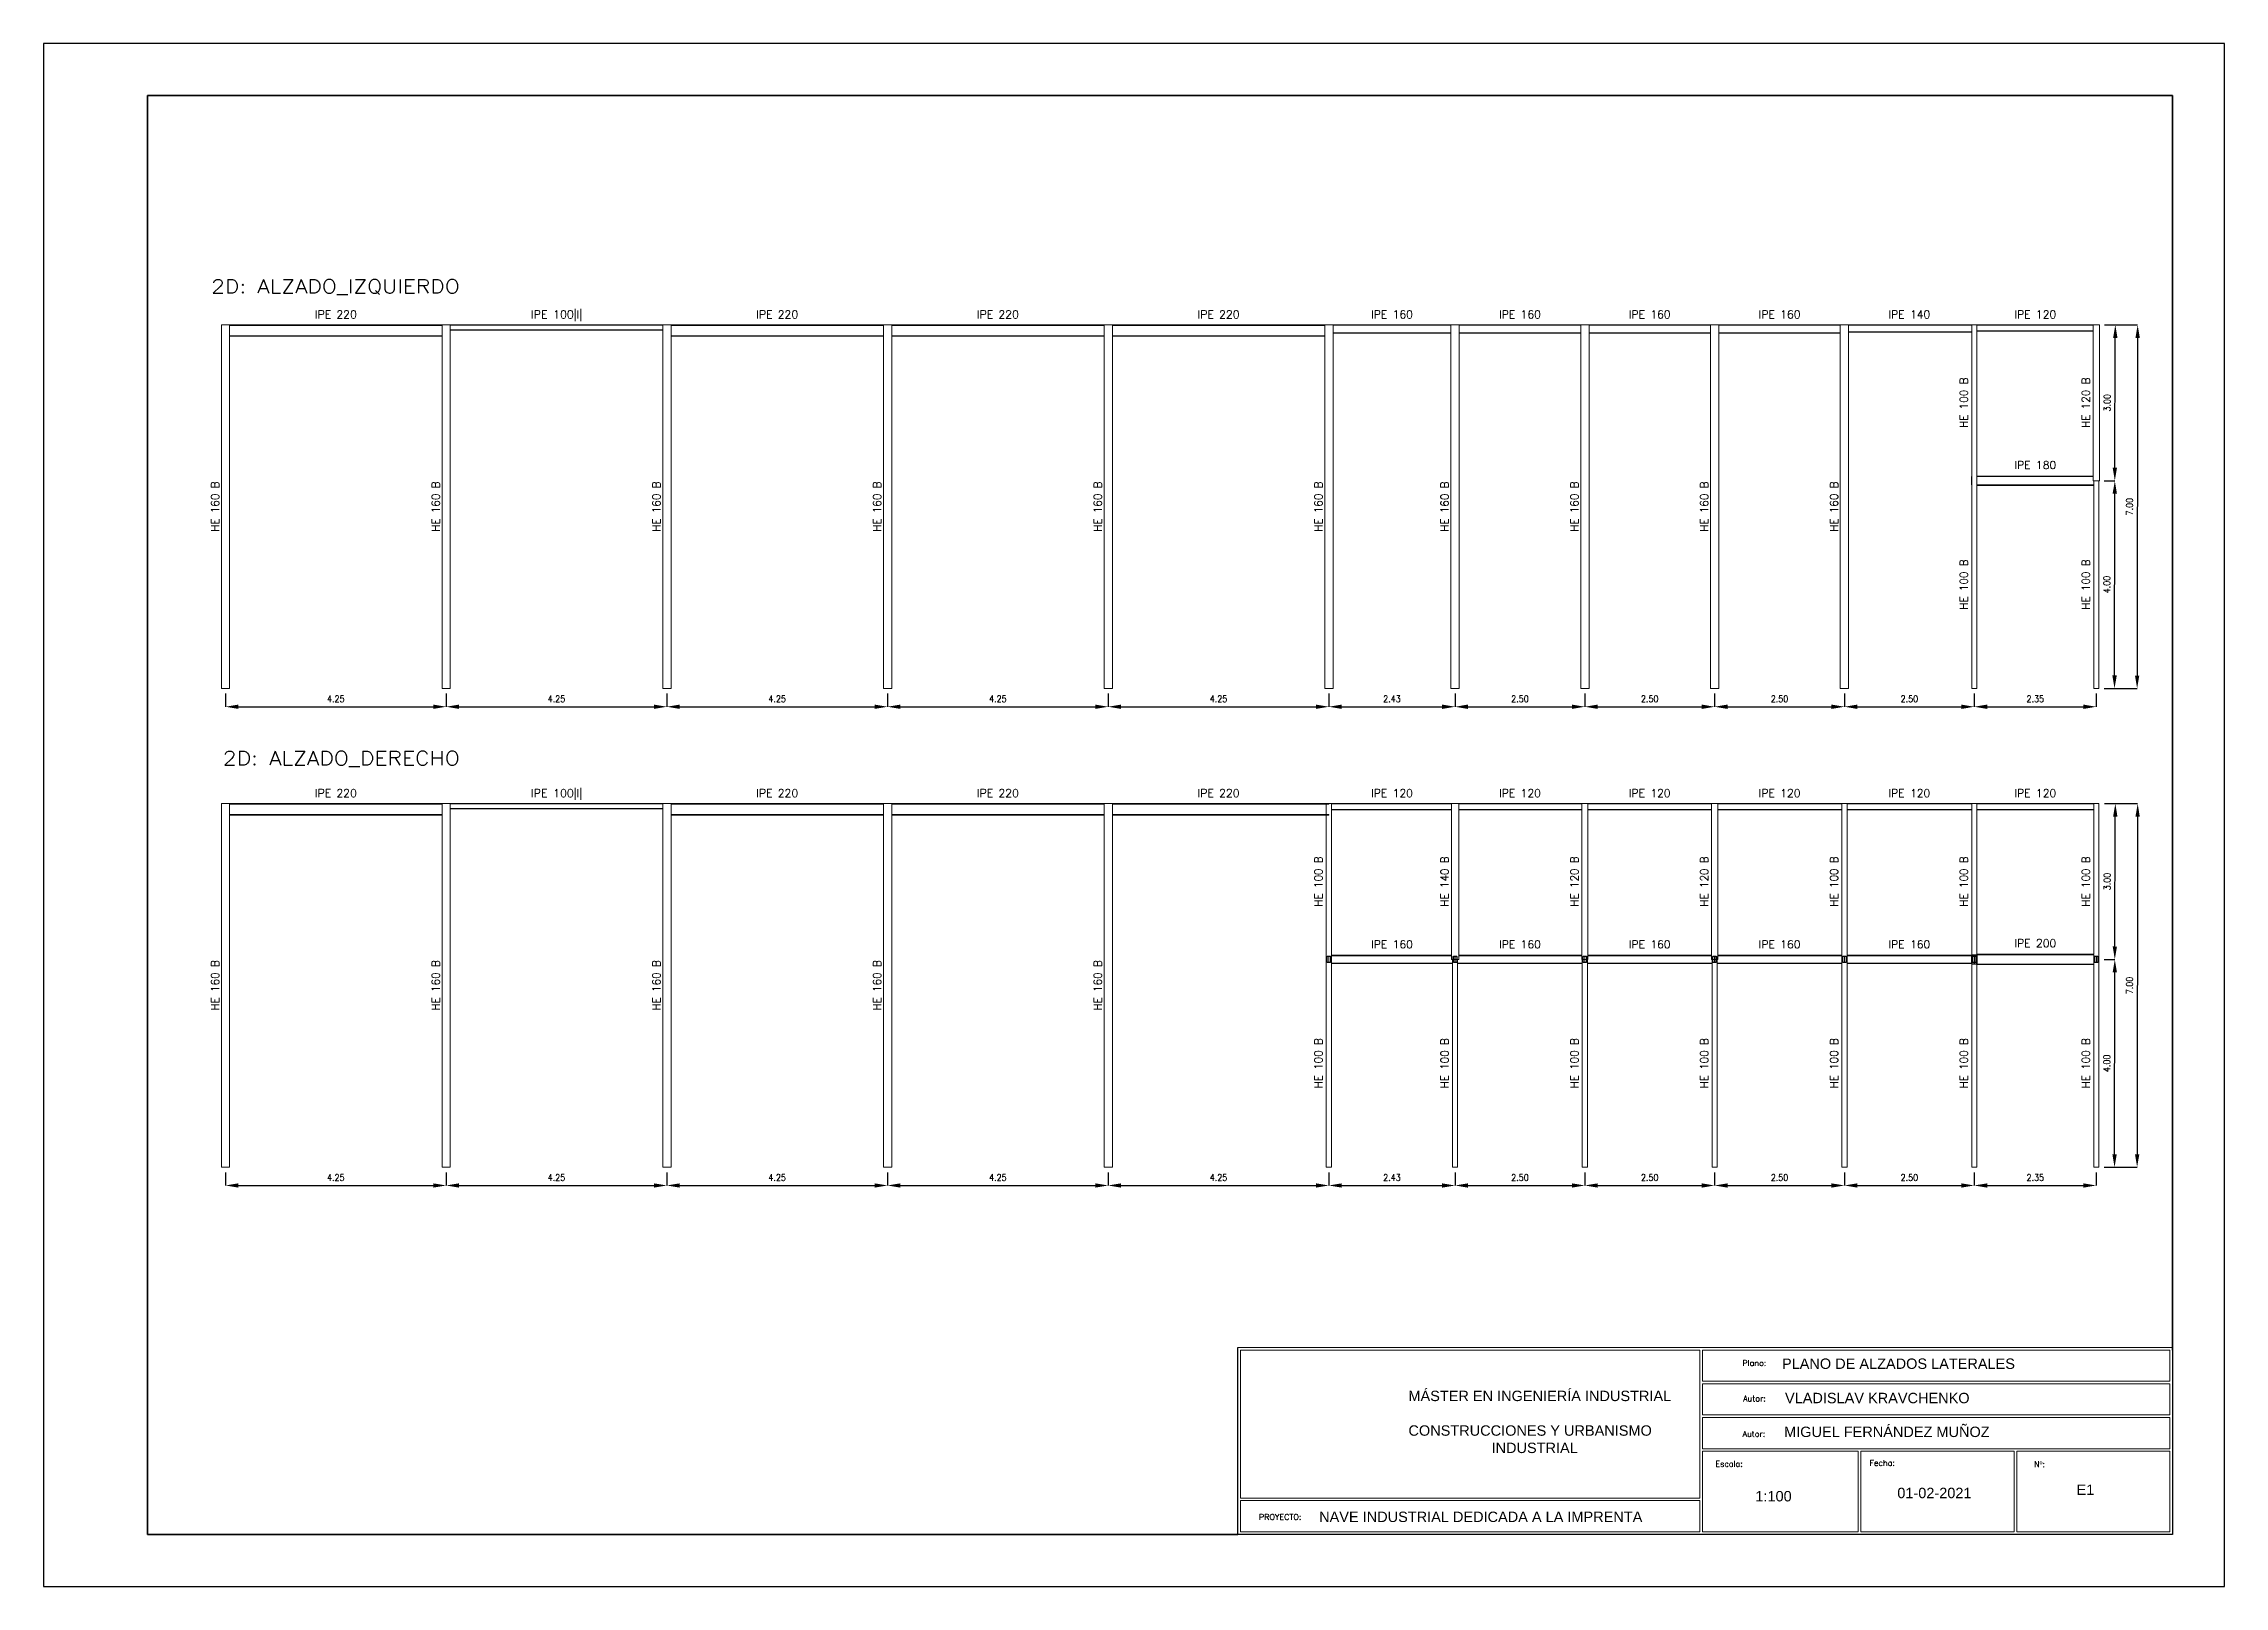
# Model space of a CAD drawing. Header units: inches. Extents: x 72863 to 72995, y 49095 to 49225.
# Drawn here: x 72862.71 to 72904.71, y 49127.89 to 49157.59 of the extents above; entities that cross this region are included whole.
import ezdxf
from ezdxf.enums import TextEntityAlignment as Align

# ---------------------------------------------------------------- set-up
doc = ezdxf.new("R2010")
doc.units = ezdxf.units.IN
doc.layers.get('0').update_dxf_attribs({"lineweight": 15})
for name, color, linetype, lineweight in [('BARRAS_DE_ACERO', 7, 'Continuous', 9), ('Cotas', 200, 'Continuous', 9), ('REFERENCIA_DE_LAS_BARRAS', 2, 'Continuous', 9), ('TITULOS', 9, 'Continuous', 9)]:
    doc.layers.add(name, color=color, linetype=linetype, lineweight=lineweight)
doc.layers.add('VG', color=7, linetype='Continuous')
doc.styles.add('80-100', font='romans.shx', dxfattribs={"width": 0.9, "height": 0.125})
doc.styles.add('CYPETXT', font='romans__.ttf', dxfattribs={"height": 0.2})
doc.styles.get("Standard").update_dxf_attribs({"font": 'arial.ttf'})
doc.dimstyles.new('Copia de 100_conlineas', dxfattribs={"dimtxt": 0.125, "dimasz": 0.25, "dimexe": 0, "dimexo": 0.1, "dimgap": 0.09, "dimtad": 1, "dimzin": 4, "dimdsep": 46, "dimtxsty": '80-100', "dimcen": 0.1, "dimclrd": 256, "dimclre": 256, "dimclrt": 256, "dimadec": 0, "dimazin": 0, "dimtfac": 1, "dimtix": 1, "dimtmove": 2, "dimatfit": 3, "dimfxl": 1, "dimtvp": 1.058824, "dimtolj": 1, "dimtzin": 1, "dimarcsym": 0})

msp = doc.modelspace()

# ---------------------------------------------------------------- texts
at = {"char_height": 0.2, "attachment_point": 1}
for s, width, insert in [('PLANO DE ALZADOS LATERALES', 7.513777, (72896.1899, 49132.2799)), ('1:100', 2.031377, (72895.6778, 49129.7291)), ('E1', 2.031377, (72901.8628, 49129.854))]:
    msp.add_mtext_dynamic_manual_height_columns(s, width=width, gutter_width=1, heights=[0], dxfattribs=dict(at, insert=insert))
at = {"layer": 'REFERENCIA_DE_LAS_BARRAS', "style": 'CYPETXT'}
for s, width, p, p2 in [('IPE 220', 0.843848, (72867.9355, 49152.3033), (72868.741, 49152.3033)), ('IPE 100|I|', 0.866214, (72872.0955, 49152.3033), (72873.081, 49152.3033)), ('IPE 220', 0.843848, (72876.4355, 49152.3033), (72877.241, 49152.3033)), ('IPE 220', 0.843848, (72880.6855, 49152.3033), (72881.491, 49152.3033)), ('IPE 220', 0.843848, (72884.9355, 49152.3033), (72885.741, 49152.3033)), ('IPE 160', 0.843848, (72888.2755, 49152.3033), (72889.081, 49152.3033)), ('IPE 160', 0.843848, (72890.7405, 49152.3033), (72891.546, 49152.3033)), ('IPE 160', 0.843848, (72893.2405, 49152.3033), (72894.046, 49152.3033)), ('IPE 160', 0.843848, (72895.7405, 49152.3033), (72896.546, 49152.3033)), ('IPE 140', 0.843848, (72898.2405, 49152.3033), (72899.046, 49152.3033)), ('IPE 120', 0.843848, (72900.6655, 49152.3033), (72901.471, 49152.3033)), ('IPE 180', 0.843848, (72900.6655, 49149.4042), (72901.471, 49149.4042)), ('IPE 220', 0.843848, (72867.9355, 49143.0864), (72868.741, 49143.0864)), ('IPE 100|I|', 0.866214, (72872.0955, 49143.0864), (72873.081, 49143.0864)), ('IPE 220', 0.843848, (72876.4355, 49143.0864), (72877.241, 49143.0864)), ('IPE 220', 0.843848, (72880.6855, 49143.0864), (72881.491, 49143.0864)), ('IPE 220', 0.843848, (72884.9355, 49143.0864), (72885.741, 49143.0864)), ('IPE 120', 0.843848, (72888.2755, 49143.0864), (72889.081, 49143.0864)), ('IPE 120', 0.843848, (72890.7405, 49143.0864), (72891.546, 49143.0864)), ('IPE 120', 0.843848, (72893.2405, 49143.0864), (72894.046, 49143.0864)), ('IPE 120', 0.843848, (72895.7405, 49143.0864), (72896.546, 49143.0864)), ('IPE 120', 0.843848, (72898.2405, 49143.0864), (72899.046, 49143.0864)), ('IPE 120', 0.843848, (72900.6655, 49143.0864), (72901.471, 49143.0864)), ('IPE 160', 0.843848, (72888.2755, 49140.1763), (72889.081, 49140.1763)), ('IPE 160', 0.843848, (72890.7405, 49140.1763), (72891.546, 49140.1763)), ('IPE 160', 0.843848, (72893.2405, 49140.1763), (72894.046, 49140.1763)), ('IPE 160', 0.843848, (72895.7405, 49140.1763), (72896.546, 49140.1763)), ('IPE 160', 0.843848, (72898.2405, 49140.1763), (72899.046, 49140.1763)), ('IPE 200', 0.843848, (72900.6655, 49140.1982), (72901.471, 49140.1982))]:
    msp.add_text(s, height=0.15333, dxfattribs=dict(at, width=width)).set_placement(p, p2, align=Align.FIT)
at = {"layer": 'REFERENCIA_DE_LAS_BARRAS', "style": 'CYPETXT', "width": 0.77604}
for s, p, p2 in [('HE 100 B', (72899.7691, 49150.1954), (72899.7691, 49151.1629)), ('HE 120 B', (72902.1191, 49150.1954), (72902.1191, 49151.1629)), ('HE 160 B', (72866.0891, 49148.1954), (72866.0891, 49149.1629)), ('HE 160 B', (72870.3391, 49148.1954), (72870.3391, 49149.1629)), ('HE 160 B', (72874.5891, 49148.1954), (72874.5891, 49149.1629)), ('HE 160 B', (72878.8391, 49148.1954), (72878.8391, 49149.1629)), ('HE 160 B', (72883.0891, 49148.1954), (72883.0891, 49149.1629)), ('HE 160 B', (72887.3391, 49148.1954), (72887.3391, 49149.1629)), ('HE 160 B', (72889.7691, 49148.1954), (72889.7691, 49149.1629)), ('HE 160 B', (72892.2691, 49148.1954), (72892.2691, 49149.1629)), ('HE 160 B', (72894.7691, 49148.1954), (72894.7691, 49149.1629)), ('HE 160 B', (72897.2691, 49148.1954), (72897.2691, 49149.1629)), ('HE 100 B', (72899.7691, 49146.6954), (72899.7691, 49147.6629)), ('HE 100 B', (72902.1191, 49146.6954), (72902.1191, 49147.6629)), ('HE 100 B', (72887.3391, 49140.9785), (72887.3391, 49141.946)), ('HE 140 B', (72889.7691, 49140.9785), (72889.7691, 49141.946)), ('HE 120 B', (72892.2691, 49140.9785), (72892.2691, 49141.946)), ('HE 120 B', (72894.7691, 49140.9785), (72894.7691, 49141.946)), ('HE 100 B', (72897.2691, 49140.9785), (72897.2691, 49141.946)), ('HE 100 B', (72899.7691, 49140.9785), (72899.7691, 49141.946)), ('HE 100 B', (72902.1191, 49140.9785), (72902.1191, 49141.946)), ('HE 160 B', (72866.0891, 49138.9785), (72866.0891, 49139.946)), ('HE 160 B', (72870.3391, 49138.9785), (72870.3391, 49139.946)), ('HE 160 B', (72874.5891, 49138.9785), (72874.5891, 49139.946)), ('HE 160 B', (72878.8391, 49138.9785), (72878.8391, 49139.946)), ('HE 160 B', (72883.0891, 49138.9785), (72883.0891, 49139.946)), ('HE 100 B', (72887.3391, 49137.4785), (72887.3391, 49138.446)), ('HE 100 B', (72889.7691, 49137.4785), (72889.7691, 49138.446)), ('HE 100 B', (72892.2691, 49137.4785), (72892.2691, 49138.446)), ('HE 100 B', (72894.7691, 49137.4785), (72894.7691, 49138.446)), ('HE 100 B', (72897.2691, 49137.4785), (72897.2691, 49138.446)), ('HE 100 B', (72899.7691, 49137.4785), (72899.7691, 49138.446)), ('HE 100 B', (72902.1191, 49137.4785), (72902.1191, 49138.446))]:
    msp.add_text(s, height=0.15333, rotation=90, dxfattribs=at).set_placement(p, p2, align=Align.FIT)
at = {"layer": 'TITULOS', "style": 'CYPETXT'}
for s, width, p, p2 in [('2D: ALZADO_IZQUIERDO', 0.992428, (72865.9383, 49152.7875), (72870.7263, 49152.7875)), ('2D: ALZADO_DERECHO', 0.981538, (72866.1624, 49143.7044), (72870.7264, 49143.7044))]:
    msp.add_text(s, height=0.266667, dxfattribs=dict(at, width=width)).set_placement(p, p2, align=Align.FIT)

# ---------------------------------------------------------------- blocks, each defined once
blk = doc.blocks.new('PLANTILLA')
for p, q in [((72903.71, 49199.611), (72885.71, 49199.611)), ((72885.71, 49199.611), (72885.71, 49196.011)), ((72885.76, 49196.711), (72885.76, 49199.561)), ((72885.76, 49199.561), (72894.61, 49199.561)), ((72894.61, 49199.561), (72894.61, 49198.911)), ((72894.66, 49199.561), (72903.66, 49199.561)), ((72894.66, 49198.961), (72894.66, 49199.561)), ((72903.66, 49199.561), (72903.66, 49198.961)), ((72903.71, 49196.011), (72903.71, 49199.611)), ((72894.61, 49198.911), (72894.61, 49198.261)), ((72903.66, 49198.961), (72894.66, 49198.961)), ((72894.66, 49198.911), (72903.66, 49198.911)), ((72894.66, 49198.311), (72894.66, 49198.911)), ((72903.66, 49198.911), (72903.66, 49198.311)), ((72894.61, 49198.261), (72894.61, 49197.611)), ((72903.66, 49198.311), (72894.66, 49198.311)), ((72894.66, 49198.261), (72903.66, 49198.261)), ((72894.66, 49197.661), (72894.66, 49198.261)), ((72903.66, 49198.261), (72903.66, 49197.661)), ((72894.61, 49197.611), (72894.61, 49196.711)), ((72903.66, 49197.661), (72894.66, 49197.661)), ((72894.66, 49197.611), (72897.66, 49197.611)), ((72894.66, 49197.611), (72894.66, 49196.061)), ((72897.66, 49196.061), (72897.66, 49197.611)), ((72897.71, 49197.611), (72900.66, 49197.611)), ((72897.71, 49196.061), (72897.71, 49197.611)), ((72900.66, 49196.061), (72900.66, 49197.611)), ((72900.71, 49197.611), (72903.66, 49197.611)), ((72900.71, 49196.061), (72900.71, 49197.611)), ((72903.66, 49197.611), (72903.66, 49196.061)), ((72885.76, 49196.711), (72894.61, 49196.711)), ((72885.76, 49196.061), (72885.76, 49196.661)), ((72894.61, 49196.661), (72885.76, 49196.661)), ((72894.61, 49196.661), (72894.61, 49196.061)), ((72885.71, 49196.011), (72903.71, 49196.011)), ((72894.61, 49196.061), (72885.76, 49196.061)), ((72897.66, 49196.061), (72894.66, 49196.061)), ((72900.66, 49196.061), (72897.71, 49196.061)), ((72903.66, 49196.061), (72900.71, 49196.061))]:
    blk.add_line(p, q)
at = {"layer": 'VG'}
for p, q in [((72904.71, 49224.711), (72862.71, 49224.711)), ((72862.71, 49224.711), (72862.71, 49195.011)), ((72904.71, 49195.011), (72904.71, 49224.711)), ((72864.71, 49196.011), (72864.71, 49223.711)), ((72864.71, 49223.711), (72903.71, 49223.711)), ((72903.71, 49223.711), (72903.71, 49196.011)), ((72903.71, 49196.011), (72864.71, 49196.011)), ((72862.71, 49195.011), (72904.71, 49195.011))]:
    blk.add_line(p, q, dxfattribs=at)
blk.add_lwpolyline([(72903.71, 49199.561), (72903.71, 49223.711), (72864.71, 49223.711), (72864.71, 49196.011), (72885.71, 49196.011), (72885.71, 49199.611)], dxfattribs=at)
at = {"char_height": 0.11204, "attachment_point": 1}
for s, insert in [('{\\Fsimplex8|c0;Plano:}', (72895.427, 49199.367)), ('{\\Fsimplex8|c0;Autor:}', (72895.441, 49198.685)), ('{\\Fsimplex8|c0;Autor:}', (72895.43, 49198.002)), ('{\\Fsimplex8|c0;Escala:}', (72894.907, 49197.426)), ('{\\Fsimplex8|c0;Fecha:}', (72897.875, 49197.443)), ('{\\Fsimplex8|c0;Nº:}', (72901.047, 49197.419)), ('{\\Fsimplex8|c0;PROYECTO:}', (72886.117, 49196.403))]:
    blk.add_mtext(s, dxfattribs=dict(at, insert=insert))
at = {"char_height": 0.2, "attachment_point": 1}
for s, width, insert in [('MÁSTER EN INGENIERÍA INDUSTRIAL\\P\\PCONSTRUCCIONES Y URBANISMO\\P^I^IINDUSTRIAL', 5.52485, (72888.996, 49198.778)), ('VLADISLAV KRAVCHENKO', 6.14205, (72896.248, 49198.737)), ('MIGUEL FERNÁNDEZ MUÑOZ', 6.14205, (72896.231, 49198.086)), ('01-02-2021', 2.08938, (72898.411, 49196.909)), ('NAVE INDUSTRIAL DEDICADA A LA IMPRENTA', 6.85352, (72887.276, 49196.45))]:
    blk.add_mtext_dynamic_manual_height_columns(s, width=width, gutter_width=1, heights=[0], dxfattribs=dict(at, insert=insert))
blk = doc.blocks.new('*D184')
at = {"layer": 'Cotas', "lineweight": -2, "transparency": 16777216}
for p, q in [((72902.403, 49152.179), (72903.04, 49152.178)), ((72903.039, 49151.928), (72903.03, 49145.428)), ((72902.393, 49145.179), (72903.03, 49145.178))]:
    blk.add_line(p, q, dxfattribs=at)
at = {"layer": 'Cotas', "transparency": 16777216}
for points in [[(72902.998, 49151.928), (72903.081, 49151.928), (72903.04, 49152.178)], [(72902.988, 49145.428), (72903.072, 49145.428), (72903.03, 49145.178)]]:
    blk.add_solid(points, dxfattribs=at)
at = {"layer": 'Defpoints', "color": 0, "transparency": 16777216}
for p in [(72902.303, 49152.179), (72902.293, 49145.179), (72903.03, 49145.178)]:
    blk.add_point(p, dxfattribs=at)
at = {"layer": 'Cotas', "transparency": 16777216, "insert": (72902.882, 49148.678), "char_height": 0.125, "attachment_point": 5, "rotation": 89.9181, "style": '80-100'}
blk.add_mtext('\\A1;7.00', dxfattribs=at)
blk = doc.blocks.new('*D185')
at = {"layer": 'Cotas', "lineweight": -2, "transparency": 16777216}
for p, q in [((72902.398, 49149.179), (72902.6, 49149.179)), ((72902.595, 49145.429), (72902.599, 49148.929)), ((72902.393, 49145.179), (72902.595, 49145.179))]:
    blk.add_line(p, q, dxfattribs=at)
at = {"layer": 'Cotas', "transparency": 16777216}
for points in [[(72902.558, 49148.929), (72902.641, 49148.929), (72902.6, 49149.179)], [(72902.553, 49145.429), (72902.637, 49145.429), (72902.595, 49145.179)]]:
    blk.add_solid(points, dxfattribs=at)
at = {"layer": 'Defpoints', "color": 0, "transparency": 16777216}
for p in [(72902.298, 49149.179), (72902.6, 49149.179), (72902.293, 49145.179)]:
    blk.add_point(p, dxfattribs=at)
at = {"layer": 'Cotas', "transparency": 16777216, "insert": (72902.445, 49147.179), "char_height": 0.125, "attachment_point": 5, "rotation": 89.9284, "style": '80-100'}
blk.add_mtext('\\A1;4.00', dxfattribs=at)
blk = doc.blocks.new('*D186')
at = {"layer": 'Cotas', "lineweight": -2, "transparency": 16777216}
for p, q in [((72902.403, 49152.179), (72902.61, 49152.178)), ((72902.601, 49149.428), (72902.609, 49151.928)), ((72902.393, 49149.179), (72902.6, 49149.178))]:
    blk.add_line(p, q, dxfattribs=at)
at = {"layer": 'Cotas', "transparency": 16777216}
for points in [[(72902.567, 49151.928), (72902.651, 49151.928), (72902.61, 49152.178)], [(72902.559, 49149.428), (72902.642, 49149.428), (72902.6, 49149.178)]]:
    blk.add_solid(points, dxfattribs=at)
at = {"layer": 'Defpoints', "color": 0, "transparency": 16777216}
for p in [(72902.303, 49152.179), (72902.61, 49152.178), (72902.293, 49149.179)]:
    blk.add_point(p, dxfattribs=at)
at = {"layer": 'Cotas', "transparency": 16777216, "insert": (72902.452, 49150.679), "char_height": 0.125, "attachment_point": 5, "rotation": 89.809, "style": '80-100'}
blk.add_mtext('\\A1;3.00', dxfattribs=at)
blk = doc.blocks.new('*D187')
at = {"layer": 'Cotas', "lineweight": -2, "transparency": 16777216}
for p, q in [((72866.213, 49145.079), (72866.213, 49144.827)), ((72870.463, 49145.079), (72870.463, 49144.827)), ((72866.463, 49144.827), (72870.213, 49144.827))]:
    blk.add_line(p, q, dxfattribs=at)
at = {"layer": 'Cotas', "transparency": 16777216}
for points in [[(72866.463, 49144.869), (72866.463, 49144.785), (72866.213, 49144.827)], [(72870.213, 49144.869), (72870.213, 49144.785), (72870.463, 49144.827)]]:
    blk.add_solid(points, dxfattribs=at)
at = {"layer": 'Defpoints', "color": 0, "transparency": 16777216}
for p in [(72866.213, 49145.179), (72870.463, 49145.179), (72870.463, 49144.827)]:
    blk.add_point(p, dxfattribs=at)
at = {"layer": 'Cotas', "transparency": 16777216, "insert": (72868.338, 49144.98), "char_height": 0.125, "attachment_point": 5, "style": '80-100'}
blk.add_mtext('\\A1;4.25', dxfattribs=at)
blk = doc.blocks.new('*D188')
at = {"layer": 'Cotas', "lineweight": -2, "transparency": 16777216}
for p, q in [((72870.463, 49145.079), (72870.463, 49144.827)), ((72874.713, 49145.079), (72874.713, 49144.827)), ((72870.713, 49144.827), (72874.463, 49144.827))]:
    blk.add_line(p, q, dxfattribs=at)
at = {"layer": 'Cotas', "transparency": 16777216}
for points in [[(72870.713, 49144.869), (72870.713, 49144.785), (72870.463, 49144.827)], [(72874.463, 49144.869), (72874.463, 49144.785), (72874.713, 49144.827)]]:
    blk.add_solid(points, dxfattribs=at)
at = {"layer": 'Defpoints', "color": 0, "transparency": 16777216}
for p in [(72870.463, 49145.179), (72874.713, 49145.179), (72874.713, 49144.827)]:
    blk.add_point(p, dxfattribs=at)
at = {"layer": 'Cotas', "transparency": 16777216, "insert": (72872.588, 49144.98), "char_height": 0.125, "attachment_point": 5, "style": '80-100'}
blk.add_mtext('\\A1;4.25', dxfattribs=at)
blk = doc.blocks.new('*D189')
at = {"layer": 'Cotas', "lineweight": -2, "transparency": 16777216}
for p, q in [((72874.713, 49145.079), (72874.713, 49144.827)), ((72878.963, 49145.079), (72878.963, 49144.827)), ((72874.963, 49144.827), (72878.713, 49144.827))]:
    blk.add_line(p, q, dxfattribs=at)
at = {"layer": 'Cotas', "transparency": 16777216}
for points in [[(72874.963, 49144.869), (72874.963, 49144.785), (72874.713, 49144.827)], [(72878.713, 49144.869), (72878.713, 49144.785), (72878.963, 49144.827)]]:
    blk.add_solid(points, dxfattribs=at)
at = {"layer": 'Defpoints', "color": 0, "transparency": 16777216}
for p in [(72874.713, 49145.179), (72878.963, 49145.179), (72878.963, 49144.827)]:
    blk.add_point(p, dxfattribs=at)
at = {"layer": 'Cotas', "transparency": 16777216, "insert": (72876.838, 49144.98), "char_height": 0.125, "attachment_point": 5, "style": '80-100'}
blk.add_mtext('\\A1;4.25', dxfattribs=at)
blk = doc.blocks.new('*D190')
at = {"layer": 'Cotas', "lineweight": -2, "transparency": 16777216}
for p, q in [((72878.963, 49145.079), (72878.963, 49144.827)), ((72883.213, 49145.079), (72883.213, 49144.827)), ((72879.213, 49144.827), (72882.963, 49144.827))]:
    blk.add_line(p, q, dxfattribs=at)
at = {"layer": 'Cotas', "transparency": 16777216}
for points in [[(72879.213, 49144.869), (72879.213, 49144.785), (72878.963, 49144.827)], [(72882.963, 49144.869), (72882.963, 49144.785), (72883.213, 49144.827)]]:
    blk.add_solid(points, dxfattribs=at)
at = {"layer": 'Defpoints', "color": 0, "transparency": 16777216}
for p in [(72878.963, 49145.179), (72883.213, 49145.179), (72883.213, 49144.827)]:
    blk.add_point(p, dxfattribs=at)
at = {"layer": 'Cotas', "transparency": 16777216, "insert": (72881.088, 49144.98), "char_height": 0.125, "attachment_point": 5, "style": '80-100'}
blk.add_mtext('\\A1;4.25', dxfattribs=at)
blk = doc.blocks.new('*D191')
at = {"layer": 'Cotas', "lineweight": -2, "transparency": 16777216}
for p, q in [((72883.213, 49145.079), (72883.213, 49144.827)), ((72887.463, 49145.079), (72887.463, 49144.827)), ((72883.463, 49144.827), (72887.213, 49144.827))]:
    blk.add_line(p, q, dxfattribs=at)
at = {"layer": 'Cotas', "transparency": 16777216}
for points in [[(72883.463, 49144.869), (72883.463, 49144.785), (72883.213, 49144.827)], [(72887.213, 49144.869), (72887.213, 49144.785), (72887.463, 49144.827)]]:
    blk.add_solid(points, dxfattribs=at)
at = {"layer": 'Defpoints', "color": 0, "transparency": 16777216}
for p in [(72883.213, 49145.179), (72887.463, 49145.179), (72887.463, 49144.827)]:
    blk.add_point(p, dxfattribs=at)
at = {"layer": 'Cotas', "transparency": 16777216, "insert": (72885.338, 49144.98), "char_height": 0.125, "attachment_point": 5, "style": '80-100'}
blk.add_mtext('\\A1;4.25', dxfattribs=at)
blk = doc.blocks.new('*D192')
at = {"layer": 'Cotas', "lineweight": -2, "transparency": 16777216}
for p, q in [((72887.463, 49145.079), (72887.463, 49144.827)), ((72889.893, 49145.079), (72889.893, 49144.827)), ((72887.713, 49144.827), (72889.643, 49144.827))]:
    blk.add_line(p, q, dxfattribs=at)
at = {"layer": 'Cotas', "transparency": 16777216}
for points in [[(72887.713, 49144.869), (72887.713, 49144.785), (72887.463, 49144.827)], [(72889.643, 49144.869), (72889.643, 49144.785), (72889.893, 49144.827)]]:
    blk.add_solid(points, dxfattribs=at)
at = {"layer": 'Defpoints', "color": 0, "transparency": 16777216}
for p in [(72887.463, 49145.179), (72889.893, 49145.179), (72889.893, 49144.827)]:
    blk.add_point(p, dxfattribs=at)
at = {"layer": 'Cotas', "transparency": 16777216, "insert": (72888.678, 49144.98), "char_height": 0.125, "attachment_point": 5, "style": '80-100'}
blk.add_mtext('\\A1;2.43', dxfattribs=at)
blk = doc.blocks.new('*D193')
at = {"layer": 'Cotas', "lineweight": -2, "transparency": 16777216}
for p, q in [((72889.893, 49145.079), (72889.893, 49144.827)), ((72892.393, 49145.079), (72892.393, 49144.827)), ((72890.143, 49144.827), (72892.143, 49144.827))]:
    blk.add_line(p, q, dxfattribs=at)
at = {"layer": 'Cotas', "transparency": 16777216}
for points in [[(72890.143, 49144.869), (72890.143, 49144.785), (72889.893, 49144.827)], [(72892.143, 49144.869), (72892.143, 49144.785), (72892.393, 49144.827)]]:
    blk.add_solid(points, dxfattribs=at)
at = {"layer": 'Defpoints', "color": 0, "transparency": 16777216}
for p in [(72889.893, 49145.179), (72892.393, 49145.179), (72892.393, 49144.827)]:
    blk.add_point(p, dxfattribs=at)
at = {"layer": 'Cotas', "transparency": 16777216, "insert": (72891.143, 49144.98), "char_height": 0.125, "attachment_point": 5, "style": '80-100'}
blk.add_mtext('\\A1;2.50', dxfattribs=at)
blk = doc.blocks.new('*D194')
at = {"layer": 'Cotas', "lineweight": -2, "transparency": 16777216}
for p, q in [((72892.393, 49145.079), (72892.393, 49144.827)), ((72894.893, 49145.079), (72894.893, 49144.827)), ((72892.643, 49144.827), (72894.643, 49144.827))]:
    blk.add_line(p, q, dxfattribs=at)
at = {"layer": 'Cotas', "transparency": 16777216}
for points in [[(72892.643, 49144.869), (72892.643, 49144.785), (72892.393, 49144.827)], [(72894.643, 49144.869), (72894.643, 49144.785), (72894.893, 49144.827)]]:
    blk.add_solid(points, dxfattribs=at)
at = {"layer": 'Defpoints', "color": 0, "transparency": 16777216}
for p in [(72892.393, 49145.179), (72894.893, 49145.179), (72894.893, 49144.827)]:
    blk.add_point(p, dxfattribs=at)
at = {"layer": 'Cotas', "transparency": 16777216, "insert": (72893.643, 49144.98), "char_height": 0.125, "attachment_point": 5, "style": '80-100'}
blk.add_mtext('\\A1;2.50', dxfattribs=at)
blk = doc.blocks.new('*D195')
at = {"layer": 'Cotas', "lineweight": -2, "transparency": 16777216}
for p, q in [((72894.893, 49145.079), (72894.893, 49144.827)), ((72897.393, 49145.079), (72897.393, 49144.827)), ((72895.143, 49144.827), (72897.143, 49144.827))]:
    blk.add_line(p, q, dxfattribs=at)
at = {"layer": 'Cotas', "transparency": 16777216}
for points in [[(72895.143, 49144.869), (72895.143, 49144.785), (72894.893, 49144.827)], [(72897.143, 49144.869), (72897.143, 49144.785), (72897.393, 49144.827)]]:
    blk.add_solid(points, dxfattribs=at)
at = {"layer": 'Defpoints', "color": 0, "transparency": 16777216}
for p in [(72894.893, 49145.179), (72897.393, 49145.179), (72897.393, 49144.827)]:
    blk.add_point(p, dxfattribs=at)
at = {"layer": 'Cotas', "transparency": 16777216, "insert": (72896.143, 49144.98), "char_height": 0.125, "attachment_point": 5, "style": '80-100'}
blk.add_mtext('\\A1;2.50', dxfattribs=at)
blk = doc.blocks.new('*D196')
at = {"layer": 'Cotas', "lineweight": -2, "transparency": 16777216}
for p, q in [((72897.393, 49145.079), (72897.393, 49144.827)), ((72899.893, 49145.079), (72899.893, 49144.827)), ((72897.643, 49144.827), (72899.643, 49144.827))]:
    blk.add_line(p, q, dxfattribs=at)
at = {"layer": 'Cotas', "transparency": 16777216}
for points in [[(72897.643, 49144.869), (72897.643, 49144.785), (72897.393, 49144.827)], [(72899.643, 49144.869), (72899.643, 49144.785), (72899.893, 49144.827)]]:
    blk.add_solid(points, dxfattribs=at)
at = {"layer": 'Defpoints', "color": 0, "transparency": 16777216}
for p in [(72897.393, 49145.179), (72899.893, 49145.179), (72899.893, 49144.827)]:
    blk.add_point(p, dxfattribs=at)
at = {"layer": 'Cotas', "transparency": 16777216, "insert": (72898.643, 49144.98), "char_height": 0.125, "attachment_point": 5, "style": '80-100'}
blk.add_mtext('\\A1;2.50', dxfattribs=at)
blk = doc.blocks.new('*D197')
at = {"layer": 'Cotas', "lineweight": -2, "transparency": 16777216}
for p, q in [((72899.893, 49145.079), (72899.893, 49144.827)), ((72902.243, 49145.079), (72902.243, 49144.827)), ((72900.143, 49144.827), (72901.993, 49144.827))]:
    blk.add_line(p, q, dxfattribs=at)
at = {"layer": 'Cotas', "transparency": 16777216}
for points in [[(72900.143, 49144.869), (72900.143, 49144.785), (72899.893, 49144.827)], [(72901.993, 49144.869), (72901.993, 49144.785), (72902.243, 49144.827)]]:
    blk.add_solid(points, dxfattribs=at)
at = {"layer": 'Defpoints', "color": 0, "transparency": 16777216}
for p in [(72899.893, 49145.179), (72902.243, 49145.179), (72902.243, 49144.827)]:
    blk.add_point(p, dxfattribs=at)
at = {"layer": 'Cotas', "transparency": 16777216, "insert": (72901.068, 49144.98), "char_height": 0.125, "attachment_point": 5, "style": '80-100'}
blk.add_mtext('\\A1;2.35', dxfattribs=at)
blk = doc.blocks.new('*D213')
at = {"layer": 'Cotas', "lineweight": -2, "transparency": 16777216}
for p, q in [((72902.403, 49142.962), (72903.04, 49142.962)), ((72903.039, 49142.712), (72903.03, 49136.212)), ((72902.393, 49135.962), (72903.03, 49135.962))]:
    blk.add_line(p, q, dxfattribs=at)
at = {"layer": 'Cotas', "transparency": 16777216}
for points in [[(72902.998, 49142.712), (72903.081, 49142.711), (72903.04, 49142.962)], [(72902.988, 49136.212), (72903.072, 49136.211), (72903.03, 49135.962)]]:
    blk.add_solid(points, dxfattribs=at)
at = {"layer": 'Defpoints', "color": 0, "transparency": 16777216}
for p in [(72902.303, 49142.963), (72902.293, 49135.963), (72903.03, 49135.962)]:
    blk.add_point(p, dxfattribs=at)
at = {"layer": 'Cotas', "transparency": 16777216, "insert": (72902.882, 49139.462), "char_height": 0.125, "attachment_point": 5, "rotation": 89.9181, "style": '80-100'}
blk.add_mtext('\\A1;7.00', dxfattribs=at)
blk = doc.blocks.new('*D214')
at = {"layer": 'Cotas', "lineweight": -2, "transparency": 16777216}
for p, q in [((72902.398, 49139.962), (72902.6, 49139.962)), ((72902.595, 49136.212), (72902.599, 49139.712)), ((72902.393, 49135.962), (72902.595, 49135.962))]:
    blk.add_line(p, q, dxfattribs=at)
at = {"layer": 'Cotas', "transparency": 16777216}
for points in [[(72902.558, 49139.712), (72902.641, 49139.712), (72902.6, 49139.962)], [(72902.553, 49136.212), (72902.637, 49136.212), (72902.595, 49135.962)]]:
    blk.add_solid(points, dxfattribs=at)
at = {"layer": 'Defpoints', "color": 0, "transparency": 16777216}
for p in [(72902.298, 49139.963), (72902.6, 49139.962), (72902.293, 49135.963)]:
    blk.add_point(p, dxfattribs=at)
at = {"layer": 'Cotas', "transparency": 16777216, "insert": (72902.445, 49137.962), "char_height": 0.125, "attachment_point": 5, "rotation": 89.9284, "style": '80-100'}
blk.add_mtext('\\A1;4.00', dxfattribs=at)
blk = doc.blocks.new('*D215')
at = {"layer": 'Cotas', "lineweight": -2, "transparency": 16777216}
for p, q in [((72902.403, 49142.962), (72902.61, 49142.962)), ((72902.601, 49140.212), (72902.609, 49142.712)), ((72902.393, 49139.962), (72902.6, 49139.962))]:
    blk.add_line(p, q, dxfattribs=at)
at = {"layer": 'Cotas', "transparency": 16777216}
for points in [[(72902.567, 49142.712), (72902.651, 49142.711), (72902.61, 49142.962)], [(72902.559, 49140.212), (72902.642, 49140.211), (72902.6, 49139.962)]]:
    blk.add_solid(points, dxfattribs=at)
at = {"layer": 'Defpoints', "color": 0, "transparency": 16777216}
for p in [(72902.303, 49142.963), (72902.61, 49142.962), (72902.293, 49139.963)]:
    blk.add_point(p, dxfattribs=at)
at = {"layer": 'Cotas', "transparency": 16777216, "insert": (72902.452, 49141.462), "char_height": 0.125, "attachment_point": 5, "rotation": 89.809, "style": '80-100'}
blk.add_mtext('\\A1;3.00', dxfattribs=at)
blk = doc.blocks.new('*D216')
at = {"layer": 'Cotas', "lineweight": -2, "transparency": 16777216}
for p, q in [((72866.213, 49135.863), (72866.213, 49135.611)), ((72870.463, 49135.863), (72870.463, 49135.611)), ((72866.463, 49135.611), (72870.213, 49135.611))]:
    blk.add_line(p, q, dxfattribs=at)
at = {"layer": 'Cotas', "transparency": 16777216}
for points in [[(72866.463, 49135.652), (72866.463, 49135.569), (72866.213, 49135.611)], [(72870.213, 49135.652), (72870.213, 49135.569), (72870.463, 49135.611)]]:
    blk.add_solid(points, dxfattribs=at)
at = {"layer": 'Defpoints', "color": 0, "transparency": 16777216}
for p in [(72866.213, 49135.963), (72870.463, 49135.963), (72870.463, 49135.611)]:
    blk.add_point(p, dxfattribs=at)
at = {"layer": 'Cotas', "transparency": 16777216, "insert": (72868.338, 49135.763), "char_height": 0.125, "attachment_point": 5, "style": '80-100'}
blk.add_mtext('\\A1;4.25', dxfattribs=at)
blk = doc.blocks.new('*D217')
at = {"layer": 'Cotas', "lineweight": -2, "transparency": 16777216}
for p, q in [((72870.463, 49135.863), (72870.463, 49135.611)), ((72874.713, 49135.863), (72874.713, 49135.611)), ((72870.713, 49135.611), (72874.463, 49135.611))]:
    blk.add_line(p, q, dxfattribs=at)
at = {"layer": 'Cotas', "transparency": 16777216}
for points in [[(72870.713, 49135.652), (72870.713, 49135.569), (72870.463, 49135.611)], [(72874.463, 49135.652), (72874.463, 49135.569), (72874.713, 49135.611)]]:
    blk.add_solid(points, dxfattribs=at)
at = {"layer": 'Defpoints', "color": 0, "transparency": 16777216}
for p in [(72870.463, 49135.963), (72874.713, 49135.963), (72874.713, 49135.611)]:
    blk.add_point(p, dxfattribs=at)
at = {"layer": 'Cotas', "transparency": 16777216, "insert": (72872.588, 49135.763), "char_height": 0.125, "attachment_point": 5, "style": '80-100'}
blk.add_mtext('\\A1;4.25', dxfattribs=at)
blk = doc.blocks.new('*D218')
at = {"layer": 'Cotas', "lineweight": -2, "transparency": 16777216}
for p, q in [((72874.713, 49135.863), (72874.713, 49135.611)), ((72878.963, 49135.863), (72878.963, 49135.611)), ((72874.963, 49135.611), (72878.713, 49135.611))]:
    blk.add_line(p, q, dxfattribs=at)
at = {"layer": 'Cotas', "transparency": 16777216}
for points in [[(72874.963, 49135.652), (72874.963, 49135.569), (72874.713, 49135.611)], [(72878.713, 49135.652), (72878.713, 49135.569), (72878.963, 49135.611)]]:
    blk.add_solid(points, dxfattribs=at)
at = {"layer": 'Defpoints', "color": 0, "transparency": 16777216}
for p in [(72874.713, 49135.963), (72878.963, 49135.963), (72878.963, 49135.611)]:
    blk.add_point(p, dxfattribs=at)
at = {"layer": 'Cotas', "transparency": 16777216, "insert": (72876.838, 49135.763), "char_height": 0.125, "attachment_point": 5, "style": '80-100'}
blk.add_mtext('\\A1;4.25', dxfattribs=at)
blk = doc.blocks.new('*D219')
at = {"layer": 'Cotas', "lineweight": -2, "transparency": 16777216}
for p, q in [((72878.963, 49135.863), (72878.963, 49135.611)), ((72883.213, 49135.863), (72883.213, 49135.611)), ((72879.213, 49135.611), (72882.963, 49135.611))]:
    blk.add_line(p, q, dxfattribs=at)
at = {"layer": 'Cotas', "transparency": 16777216}
for points in [[(72879.213, 49135.652), (72879.213, 49135.569), (72878.963, 49135.611)], [(72882.963, 49135.652), (72882.963, 49135.569), (72883.213, 49135.611)]]:
    blk.add_solid(points, dxfattribs=at)
at = {"layer": 'Defpoints', "color": 0, "transparency": 16777216}
for p in [(72878.963, 49135.963), (72883.213, 49135.963), (72883.213, 49135.611)]:
    blk.add_point(p, dxfattribs=at)
at = {"layer": 'Cotas', "transparency": 16777216, "insert": (72881.088, 49135.763), "char_height": 0.125, "attachment_point": 5, "style": '80-100'}
blk.add_mtext('\\A1;4.25', dxfattribs=at)
blk = doc.blocks.new('*D220')
at = {"layer": 'Cotas', "lineweight": -2, "transparency": 16777216}
for p, q in [((72883.213, 49135.863), (72883.213, 49135.611)), ((72887.463, 49135.863), (72887.463, 49135.611)), ((72883.463, 49135.611), (72887.213, 49135.611))]:
    blk.add_line(p, q, dxfattribs=at)
at = {"layer": 'Cotas', "transparency": 16777216}
for points in [[(72883.463, 49135.652), (72883.463, 49135.569), (72883.213, 49135.611)], [(72887.213, 49135.652), (72887.213, 49135.569), (72887.463, 49135.611)]]:
    blk.add_solid(points, dxfattribs=at)
at = {"layer": 'Defpoints', "color": 0, "transparency": 16777216}
for p in [(72883.213, 49135.963), (72887.463, 49135.963), (72887.463, 49135.611)]:
    blk.add_point(p, dxfattribs=at)
at = {"layer": 'Cotas', "transparency": 16777216, "insert": (72885.338, 49135.763), "char_height": 0.125, "attachment_point": 5, "style": '80-100'}
blk.add_mtext('\\A1;4.25', dxfattribs=at)
blk = doc.blocks.new('*D221')
at = {"layer": 'Cotas', "lineweight": -2, "transparency": 16777216}
for p, q in [((72887.463, 49135.863), (72887.463, 49135.611)), ((72889.893, 49135.863), (72889.893, 49135.611)), ((72887.713, 49135.611), (72889.643, 49135.611))]:
    blk.add_line(p, q, dxfattribs=at)
at = {"layer": 'Cotas', "transparency": 16777216}
for points in [[(72887.713, 49135.652), (72887.713, 49135.569), (72887.463, 49135.611)], [(72889.643, 49135.652), (72889.643, 49135.569), (72889.893, 49135.611)]]:
    blk.add_solid(points, dxfattribs=at)
at = {"layer": 'Defpoints', "color": 0, "transparency": 16777216}
for p in [(72887.463, 49135.963), (72889.893, 49135.963), (72889.893, 49135.611)]:
    blk.add_point(p, dxfattribs=at)
at = {"layer": 'Cotas', "transparency": 16777216, "insert": (72888.678, 49135.763), "char_height": 0.125, "attachment_point": 5, "style": '80-100'}
blk.add_mtext('\\A1;2.43', dxfattribs=at)
blk = doc.blocks.new('*D222')
at = {"layer": 'Cotas', "lineweight": -2, "transparency": 16777216}
for p, q in [((72889.893, 49135.863), (72889.893, 49135.611)), ((72892.393, 49135.863), (72892.393, 49135.611)), ((72890.143, 49135.611), (72892.143, 49135.611))]:
    blk.add_line(p, q, dxfattribs=at)
at = {"layer": 'Cotas', "transparency": 16777216}
for points in [[(72890.143, 49135.652), (72890.143, 49135.569), (72889.893, 49135.611)], [(72892.143, 49135.652), (72892.143, 49135.569), (72892.393, 49135.611)]]:
    blk.add_solid(points, dxfattribs=at)
at = {"layer": 'Defpoints', "color": 0, "transparency": 16777216}
for p in [(72889.893, 49135.963), (72892.393, 49135.963), (72892.393, 49135.611)]:
    blk.add_point(p, dxfattribs=at)
at = {"layer": 'Cotas', "transparency": 16777216, "insert": (72891.143, 49135.763), "char_height": 0.125, "attachment_point": 5, "style": '80-100'}
blk.add_mtext('\\A1;2.50', dxfattribs=at)
blk = doc.blocks.new('*D223')
at = {"layer": 'Cotas', "lineweight": -2, "transparency": 16777216}
for p, q in [((72892.393, 49135.863), (72892.393, 49135.611)), ((72894.893, 49135.863), (72894.893, 49135.611)), ((72892.643, 49135.611), (72894.643, 49135.611))]:
    blk.add_line(p, q, dxfattribs=at)
at = {"layer": 'Cotas', "transparency": 16777216}
for points in [[(72892.643, 49135.652), (72892.643, 49135.569), (72892.393, 49135.611)], [(72894.643, 49135.652), (72894.643, 49135.569), (72894.893, 49135.611)]]:
    blk.add_solid(points, dxfattribs=at)
at = {"layer": 'Defpoints', "color": 0, "transparency": 16777216}
for p in [(72892.393, 49135.963), (72894.893, 49135.963), (72894.893, 49135.611)]:
    blk.add_point(p, dxfattribs=at)
at = {"layer": 'Cotas', "transparency": 16777216, "insert": (72893.643, 49135.763), "char_height": 0.125, "attachment_point": 5, "style": '80-100'}
blk.add_mtext('\\A1;2.50', dxfattribs=at)
blk = doc.blocks.new('*D224')
at = {"layer": 'Cotas', "lineweight": -2, "transparency": 16777216}
for p, q in [((72894.893, 49135.863), (72894.893, 49135.611)), ((72897.393, 49135.863), (72897.393, 49135.611)), ((72895.143, 49135.611), (72897.143, 49135.611))]:
    blk.add_line(p, q, dxfattribs=at)
at = {"layer": 'Cotas', "transparency": 16777216}
for points in [[(72895.143, 49135.652), (72895.143, 49135.569), (72894.893, 49135.611)], [(72897.143, 49135.652), (72897.143, 49135.569), (72897.393, 49135.611)]]:
    blk.add_solid(points, dxfattribs=at)
at = {"layer": 'Defpoints', "color": 0, "transparency": 16777216}
for p in [(72894.893, 49135.963), (72897.393, 49135.963), (72897.393, 49135.611)]:
    blk.add_point(p, dxfattribs=at)
at = {"layer": 'Cotas', "transparency": 16777216, "insert": (72896.143, 49135.763), "char_height": 0.125, "attachment_point": 5, "style": '80-100'}
blk.add_mtext('\\A1;2.50', dxfattribs=at)
blk = doc.blocks.new('*D225')
at = {"layer": 'Cotas', "lineweight": -2, "transparency": 16777216}
for p, q in [((72897.393, 49135.863), (72897.393, 49135.611)), ((72899.893, 49135.863), (72899.893, 49135.611)), ((72897.643, 49135.611), (72899.643, 49135.611))]:
    blk.add_line(p, q, dxfattribs=at)
at = {"layer": 'Cotas', "transparency": 16777216}
for points in [[(72897.643, 49135.652), (72897.643, 49135.569), (72897.393, 49135.611)], [(72899.643, 49135.652), (72899.643, 49135.569), (72899.893, 49135.611)]]:
    blk.add_solid(points, dxfattribs=at)
at = {"layer": 'Defpoints', "color": 0, "transparency": 16777216}
for p in [(72897.393, 49135.963), (72899.893, 49135.963), (72899.893, 49135.611)]:
    blk.add_point(p, dxfattribs=at)
at = {"layer": 'Cotas', "transparency": 16777216, "insert": (72898.643, 49135.763), "char_height": 0.125, "attachment_point": 5, "style": '80-100'}
blk.add_mtext('\\A1;2.50', dxfattribs=at)
blk = doc.blocks.new('*D226')
at = {"layer": 'Cotas', "lineweight": -2, "transparency": 16777216}
for p, q in [((72899.893, 49135.863), (72899.893, 49135.611)), ((72902.243, 49135.863), (72902.243, 49135.611)), ((72900.143, 49135.611), (72901.993, 49135.611))]:
    blk.add_line(p, q, dxfattribs=at)
at = {"layer": 'Cotas', "transparency": 16777216}
for points in [[(72900.143, 49135.652), (72900.143, 49135.569), (72899.893, 49135.611)], [(72901.993, 49135.652), (72901.993, 49135.569), (72902.243, 49135.611)]]:
    blk.add_solid(points, dxfattribs=at)
at = {"layer": 'Defpoints', "color": 0, "transparency": 16777216}
for p in [(72899.893, 49135.963), (72902.243, 49135.963), (72902.243, 49135.611)]:
    blk.add_point(p, dxfattribs=at)
at = {"layer": 'Cotas', "transparency": 16777216, "insert": (72901.068, 49135.763), "char_height": 0.125, "attachment_point": 5, "style": '80-100'}
blk.add_mtext('\\A1;2.35', dxfattribs=at)

# ---------------------------------------------------------------- dimensions: what is measured, and where the dimension line sits
at = {"layer": 'Cotas'}
for p1, p2, distance, picture, middle in [((72902.3033, 49152.1791), (72902.2933, 49145.1791), 0.7364, '*D184', (72902.8822, 49148.6783)), ((72902.2933, 49149.1791), (72902.3033, 49152.1791), -0.3065, '*D186', (72902.4522, 49150.6786)), ((72902.2933, 49145.1791), (72902.2983, 49149.1791), -0.3015, '*D185', (72902.4447, 49147.179)), ((72902.3033, 49142.9626), (72902.2933, 49135.9626), 0.7364, '*D213', (72902.8822, 49139.4618)), ((72902.2933, 49139.9626), (72902.3033, 49142.9626), -0.3065, '*D215', (72902.4522, 49141.4621)), ((72902.2933, 49135.9626), (72902.2983, 49139.9626), -0.3015, '*D214', (72902.4447, 49137.9624))]:
    dim = msp.add_aligned_dim(p1=p1, p2=p2, distance=distance, dimstyle='Copia de 100_conlineas', dxfattribs=at)
    dim.commit()
    dim.dimension.update_dxf_attribs({"geometry": picture, "text_midpoint": middle})
for base, p1, p2, picture, middle in [((72870.4633, 49144.8271), (72866.2133, 49145.1791), (72870.4633, 49145.1791), '*D187', (72868.3383, 49144.9796)), ((72874.7133, 49144.8271), (72870.4633, 49145.1791), (72874.7133, 49145.1791), '*D188', (72872.5883, 49144.9796)), ((72878.9633, 49144.8271), (72874.7133, 49145.1791), (72878.9633, 49145.1791), '*D189', (72876.8383, 49144.9796)), ((72883.2133, 49144.8271), (72878.9633, 49145.1791), (72883.2133, 49145.1791), '*D190', (72881.0883, 49144.9796)), ((72887.4633, 49144.8271), (72883.2133, 49145.1791), (72887.4633, 49145.1791), '*D191', (72885.3383, 49144.9796)), ((72889.8933, 49144.8271), (72887.4633, 49145.1791), (72889.8933, 49145.1791), '*D192', (72888.6783, 49144.9796)), ((72892.3933, 49144.8271), (72889.8933, 49145.1791), (72892.3933, 49145.1791), '*D193', (72891.1433, 49144.9796)), ((72894.8933, 49144.8271), (72892.3933, 49145.1791), (72894.8933, 49145.1791), '*D194', (72893.6433, 49144.9796)), ((72897.3933, 49144.8271), (72894.8933, 49145.1791), (72897.3933, 49145.1791), '*D195', (72896.1433, 49144.9796)), ((72899.8933, 49144.8271), (72897.3933, 49145.1791), (72899.8933, 49145.1791), '*D196', (72898.6433, 49144.9796)), ((72902.2433, 49144.8271), (72899.8933, 49145.1791), (72902.2433, 49145.1791), '*D197', (72901.0683, 49144.9796)), ((72870.4633, 49135.6106), (72866.2133, 49135.9626), (72870.4633, 49135.9626), '*D216', (72868.3383, 49135.7631)), ((72874.7133, 49135.6106), (72870.4633, 49135.9626), (72874.7133, 49135.9626), '*D217', (72872.5883, 49135.7631)), ((72878.9633, 49135.6106), (72874.7133, 49135.9626), (72878.9633, 49135.9626), '*D218', (72876.8383, 49135.7631)), ((72883.2133, 49135.6106), (72878.9633, 49135.9626), (72883.2133, 49135.9626), '*D219', (72881.0883, 49135.7631)), ((72887.4633, 49135.6106), (72883.2133, 49135.9626), (72887.4633, 49135.9626), '*D220', (72885.3383, 49135.7631)), ((72889.8933, 49135.6106), (72887.4633, 49135.9626), (72889.8933, 49135.9626), '*D221', (72888.6783, 49135.7631)), ((72892.3933, 49135.6106), (72889.8933, 49135.9626), (72892.3933, 49135.9626), '*D222', (72891.1433, 49135.7631)), ((72894.8933, 49135.6106), (72892.3933, 49135.9626), (72894.8933, 49135.9626), '*D223', (72893.6433, 49135.7631)), ((72897.3933, 49135.6106), (72894.8933, 49135.9626), (72897.3933, 49135.9626), '*D224', (72896.1433, 49135.7631)), ((72899.8933, 49135.6106), (72897.3933, 49135.9626), (72899.8933, 49135.9626), '*D225', (72898.6433, 49135.7631)), ((72902.2433, 49135.6106), (72899.8933, 49135.9626), (72902.2433, 49135.9626), '*D226', (72901.0683, 49135.7631))]:
    dim = msp.add_linear_dim(base=base, p1=p1, p2=p2, dimstyle='Copia de 100_conlineas', dxfattribs=at)
    dim.commit()
    dim.dimension.update_dxf_attribs({"geometry": picture, "text_midpoint": middle})

# ---------------------------------------------------------------- linework, layer by layer
at = {"layer": 'BARRAS_DE_ACERO'}
for p, q in [((72866.1333, 49152.1791), (72866.2133, 49152.1791)), ((72866.1333, 49145.1791), (72866.1333, 49152.1791)), ((72866.2933, 49152.1791), (72866.2933, 49152.1699)), ((72866.2933, 49151.9683), (72866.2933, 49152.1699)), ((72866.2933, 49145.1791), (72866.2933, 49151.9591)), ((72870.3833, 49152.1791), (72870.4633, 49152.1791)), ((72870.3833, 49152.1699), (72870.3833, 49152.1791)), ((72870.3833, 49151.9591), (72870.3833, 49151.9683)), ((72870.4633, 49152.1791), (72870.5433, 49152.1791)), ((72870.5433, 49152.1791), (72874.6333, 49152.1791)), ((72870.5433, 49152.1791), (72870.5433, 49152.1734)), ((72870.5433, 49152.1734), (72870.5433, 49152.0848)), ((72870.5433, 49152.0791), (72870.5433, 49145.1791)), ((72874.6333, 49152.1791), (72874.7133, 49152.1791)), ((72874.6333, 49152.1791), (72874.6333, 49152.1734)), ((72874.7933, 49152.1791), (72874.7133, 49152.1791)), ((72874.7933, 49152.1791), (72878.8833, 49152.1791)), ((72874.7933, 49152.1699), (72874.7933, 49152.1791)), ((72874.7933, 49152.1699), (72874.7933, 49151.9683)), ((72878.8833, 49152.1699), (72874.7933, 49152.1699)), ((72874.7933, 49145.1791), (72874.7933, 49151.9591)), ((72878.8833, 49152.1699), (72878.8833, 49151.9683)), ((72878.8833, 49151.9591), (72878.8833, 49151.9683)), ((72879.0433, 49152.1791), (72883.1333, 49152.1791)), ((72879.0433, 49152.1699), (72879.0433, 49152.1791)), ((72879.0433, 49145.1791), (72879.0433, 49151.9591)), ((72883.1333, 49152.1791), (72883.2933, 49152.1791)), ((72883.1333, 49152.1699), (72883.1333, 49152.1791)), ((72883.1333, 49151.9591), (72883.1333, 49151.9683)), ((72883.2933, 49152.1699), (72883.2933, 49152.1791)), ((72883.2933, 49152.1699), (72883.2933, 49151.9683)), ((72883.2933, 49145.1791), (72883.2933, 49151.9591)), ((72887.3833, 49152.1699), (72887.3833, 49152.1791)), ((72887.5433, 49152.1791), (72887.4633, 49152.1791)), ((72887.5433, 49152.1791), (72889.8133, 49152.1791)), ((72887.5433, 49152.1717), (72887.5433, 49152.1791)), ((72887.5433, 49152.1717), (72887.5433, 49152.0265)), ((72887.5433, 49152.0265), (72887.5433, 49152.0191)), ((72887.5433, 49152.0191), (72887.5433, 49145.1791)), ((72887.5433, 49152.0191), (72889.8133, 49152.0191)), ((72889.8133, 49152.1791), (72889.8133, 49152.1717)), ((72889.8133, 49152.1791), (72889.8933, 49152.1791)), ((72889.8133, 49145.1791), (72889.8133, 49152.0191)), ((72889.8933, 49152.1791), (72889.9733, 49152.1791)), ((72889.9733, 49152.1791), (72892.3133, 49152.1791)), ((72889.9733, 49152.1717), (72889.9733, 49152.1791)), ((72889.9733, 49152.0265), (72889.9733, 49152.1717)), ((72889.9733, 49152.0191), (72889.9733, 49145.1791)), ((72889.9733, 49152.0191), (72892.3133, 49152.0191)), ((72892.4733, 49152.1791), (72892.3933, 49152.1791)), ((72892.4733, 49152.1791), (72894.8133, 49152.1791)), ((72892.4733, 49152.1717), (72892.4733, 49152.1791)), ((72892.4733, 49152.1717), (72892.4733, 49152.0265)), ((72892.4733, 49152.0265), (72892.4733, 49152.0191)), ((72892.4733, 49152.0265), (72894.8133, 49152.0265)), ((72892.4733, 49145.1791), (72892.4733, 49152.0191)), ((72894.8133, 49152.1791), (72894.8933, 49152.1791)), ((72894.8133, 49152.1717), (72894.8133, 49152.1791)), ((72894.8133, 49152.0191), (72894.8133, 49152.0265)), ((72894.8933, 49152.1791), (72894.9733, 49152.1791)), ((72894.9733, 49152.1791), (72897.3133, 49152.1791)), ((72894.9733, 49152.1791), (72894.9733, 49152.1717)), ((72894.9733, 49152.0265), (72894.9733, 49152.1717)), ((72894.9733, 49152.0191), (72894.9733, 49145.1791)), ((72894.9733, 49152.0191), (72897.3133, 49152.0191)), ((72897.3133, 49152.1791), (72897.3933, 49152.1791)), ((72897.3133, 49152.1717), (72897.3133, 49152.1791)), ((72897.3133, 49152.0265), (72897.3133, 49152.0191)), ((72897.3133, 49152.0191), (72897.3133, 49145.1791)), ((72897.4733, 49152.1791), (72897.3933, 49152.1791)), ((72897.4733, 49152.1722), (72899.8433, 49152.1722)), ((72897.4733, 49152.046), (72897.4733, 49152.1722)), ((72897.4733, 49152.0391), (72897.4733, 49152.046)), ((72899.8433, 49152.046), (72897.4733, 49152.046)), ((72897.4733, 49152.0391), (72899.8433, 49152.0391)), ((72897.4733, 49145.1791), (72897.4733, 49152.0391)), ((72899.8433, 49152.1722), (72899.8433, 49152.046)), ((72899.8433, 49152.0391), (72899.8433, 49152.046)), ((72899.8433, 49152.0391), (72899.8433, 49149.2611)), ((72899.8963, 49152.1791), (72899.9433, 49152.1791)), ((72899.9433, 49152.1791), (72902.1833, 49152.1791)), ((72899.9433, 49152.1791), (72899.9433, 49152.1728)), ((72899.9433, 49152.1728), (72902.1833, 49152.1728)), ((72899.9433, 49152.0654), (72899.9433, 49152.1728)), ((72899.9433, 49152.0591), (72902.1833, 49152.0591)), ((72899.9433, 49149.2691), (72899.9433, 49152.0591)), ((72902.1833, 49152.0654), (72902.1833, 49152.1728)), ((72902.1833, 49152.0654), (72902.1833, 49152.0591)), ((72902.1833, 49149.2691), (72902.1833, 49152.0591)), ((72902.2465, 49152.1791), (72902.3033, 49152.1791)), ((72902.3033, 49152.1791), (72902.3033, 49149.1791)), ((72899.8378, 49149.2611), (72899.8433, 49149.2611)), ((72899.8378, 49149.0971), (72899.8378, 49149.2611)), ((72899.9433, 49149.2691), (72899.9433, 49149.2611)), ((72899.9433, 49149.2691), (72902.1833, 49149.2691)), ((72899.9433, 49149.1791), (72899.9433, 49149.2611)), ((72902.1833, 49149.2611), (72902.1833, 49149.1791)), ((72899.8433, 49145.1791), (72899.8433, 49149.0971)), ((72899.9433, 49149.0891), (72899.9433, 49149.0971)), ((72899.9433, 49149.0891), (72899.9433, 49145.1791)), ((72902.1933, 49149.0891), (72899.9433, 49149.0891)), ((72902.1933, 49149.1791), (72902.1833, 49149.1791)), ((72902.1933, 49149.0891), (72902.1933, 49149.0971)), ((72902.1933, 49149.0891), (72902.1933, 49145.1791)), ((72902.2933, 49149.1791), (72902.2933, 49145.1791)), ((72902.2933, 49149.1791), (72902.3033, 49149.1791)), ((72866.2933, 49145.1791), (72866.1333, 49145.1791)), ((72870.5433, 49145.1791), (72870.3833, 49145.1791)), ((72874.7933, 49145.1791), (72874.6333, 49145.1791)), ((72879.0433, 49145.1791), (72878.8833, 49145.1791)), ((72887.5433, 49145.1791), (72887.3833, 49145.1791)), ((72889.9733, 49145.1791), (72889.8133, 49145.1791)), ((72892.4733, 49145.1791), (72892.3133, 49145.1791)), ((72894.9733, 49145.1791), (72894.8133, 49145.1791)), ((72897.4733, 49145.1791), (72897.3133, 49145.1791)), ((72899.8433, 49145.1791), (72899.9433, 49145.1791)), ((72902.2933, 49145.1791), (72902.1933, 49145.1791)), ((72866.1333, 49142.9623), (72866.2133, 49142.9623)), ((72866.1333, 49135.9623), (72866.1333, 49142.9623)), ((72866.2933, 49142.9623), (72866.2133, 49142.9623)), ((72866.2933, 49142.9623), (72870.3833, 49142.9623)), ((72866.2933, 49142.9623), (72866.2933, 49142.9531)), ((72866.2933, 49142.9531), (72870.3833, 49142.9531)), ((72866.2933, 49142.7515), (72866.2933, 49142.9531)), ((72870.3833, 49142.9623), (72870.4633, 49142.9623)), ((72870.3833, 49142.9623), (72870.3833, 49142.9531)), ((72870.3833, 49142.7515), (72870.3833, 49142.9531)), ((72870.4633, 49142.9623), (72870.5433, 49142.9623)), ((72870.5433, 49142.9623), (72870.5433, 49142.9566)), ((72870.5433, 49142.9623), (72874.6333, 49142.9623)), ((72870.5433, 49142.9566), (72870.5433, 49142.868)), ((72874.6333, 49142.9623), (72874.7133, 49142.9623)), ((72874.6333, 49142.9566), (72874.6333, 49142.868)), ((72874.7133, 49142.9623), (72874.7933, 49142.9623)), ((72874.7933, 49142.9623), (72878.8833, 49142.9623)), ((72874.7933, 49142.9531), (72874.7933, 49142.9623)), ((72878.8833, 49142.9531), (72874.7933, 49142.9531)), ((72874.7933, 49142.7515), (72874.7933, 49142.9531)), ((72878.8833, 49142.9623), (72878.8833, 49142.9531)), ((72878.8833, 49142.9623), (72879.0433, 49142.9623)), ((72879.0433, 49142.9623), (72883.1333, 49142.9623)), ((72879.0433, 49142.9623), (72879.0433, 49142.9531)), ((72883.1333, 49142.9623), (72883.2933, 49142.9623)), ((72883.1333, 49142.9531), (72883.1333, 49142.7515)), ((72883.2933, 49142.9623), (72887.4633, 49142.9623)), ((72883.2933, 49142.9531), (72883.2933, 49142.9623)), ((72883.2933, 49142.7515), (72883.2933, 49142.9531)), ((72883.2933, 49142.9531), (72887.4133, 49142.9531)), ((72887.4133, 49142.9531), (72887.4633, 49142.9531)), ((72887.4133, 49142.9531), (72887.4133, 49142.7515)), ((72887.4633, 49142.9623), (72887.5133, 49142.9623)), ((72887.4633, 49142.9531), (72887.4633, 49142.9623)), ((72889.8233, 49142.9623), (72887.5133, 49142.9623)), ((72889.8233, 49142.9623), (72889.8968, 49142.9623)), ((72889.8968, 49142.9623), (72889.9633, 49142.9623)), ((72892.3333, 49142.9623), (72892.3965, 49142.9623)), ((72892.4533, 49142.9623), (72894.8333, 49142.9623)), ((72894.8333, 49142.9623), (72894.8965, 49142.9623)), ((72894.8965, 49142.9623), (72894.9533, 49142.9623)), ((72897.3433, 49142.956), (72894.9533, 49142.956)), ((72897.3433, 49142.9623), (72897.3433, 49142.956)), ((72897.3963, 49142.9623), (72897.3433, 49142.9623)), ((72897.3963, 49142.9623), (72897.4433, 49142.9623)), ((72899.8433, 49142.9623), (72897.4433, 49142.9623)), ((72899.8433, 49142.956), (72897.4433, 49142.956)), ((72899.8433, 49142.9623), (72899.9433, 49142.9623)), ((72899.8433, 49142.9623), (72899.8433, 49142.956)), ((72899.8433, 49142.956), (72899.8433, 49142.8486)), ((72899.9433, 49142.9623), (72899.9433, 49142.956)), ((72899.9433, 49142.956), (72899.9433, 49142.8486)), ((72899.9433, 49142.956), (72902.1933, 49142.956)), ((72902.1933, 49142.9623), (72902.1933, 49142.956)), ((72902.1933, 49142.956), (72902.1933, 49142.8486)), ((72902.2933, 49142.9623), (72902.2933, 49139.9623)), ((72870.3833, 49142.7423), (72866.2933, 49142.7423)), ((72866.2933, 49135.9623), (72866.2933, 49142.7423)), ((72870.3833, 49142.7423), (72870.3833, 49142.7515)), ((72870.3833, 49142.7423), (72870.3833, 49135.9623)), ((72870.5433, 49142.868), (72870.5433, 49142.8623)), ((72870.5433, 49142.868), (72874.6333, 49142.868)), ((72870.5433, 49142.8623), (72870.5433, 49135.9623)), ((72874.6333, 49142.8623), (72870.5433, 49142.8623)), ((72874.6333, 49142.8623), (72874.6333, 49142.868)), ((72874.6333, 49142.8623), (72874.6333, 49135.9623)), ((72874.7933, 49135.9623), (72874.7933, 49142.7423)), ((72878.8833, 49142.7423), (72874.7933, 49142.7423)), ((72883.1333, 49142.7515), (72879.0433, 49142.7515)), ((72879.0433, 49135.9623), (72879.0433, 49142.7423)), ((72883.1333, 49142.7423), (72879.0433, 49142.7423)), ((72883.1333, 49142.7423), (72883.1333, 49142.7515)), ((72883.2933, 49142.7515), (72887.4133, 49142.7515)), ((72883.2933, 49142.7423), (72883.2933, 49142.7515)), ((72883.2933, 49135.9623), (72883.2933, 49142.7423)), ((72883.2933, 49142.7423), (72887.4133, 49142.7423)), ((72887.4133, 49142.7515), (72887.4633, 49142.7515)), ((72887.4133, 49135.9623), (72887.4133, 49142.7423)), ((72887.4133, 49142.7423), (72887.4603, 49142.7423)), ((72887.4633, 49142.7423), (72887.4603, 49142.7423)), ((72887.4633, 49142.7515), (72887.4633, 49142.7423)), ((72887.5133, 49142.8486), (72887.5133, 49142.8423)), ((72889.8233, 49142.8486), (72887.5133, 49142.8486)), ((72887.5133, 49140.0423), (72887.5133, 49142.8423)), ((72887.5133, 49142.8423), (72889.8233, 49142.8423)), ((72889.8233, 49142.8423), (72889.8233, 49140.0423)), ((72889.9633, 49142.8486), (72889.9633, 49142.8423)), ((72892.3333, 49142.8486), (72889.9633, 49142.8486)), ((72889.9633, 49142.8423), (72889.9633, 49140.0423)), ((72889.9633, 49142.8423), (72892.3333, 49142.8423)), ((72892.4533, 49142.8486), (72892.4533, 49142.8423)), ((72892.4533, 49142.8486), (72894.8333, 49142.8486)), ((72894.9533, 49142.8423), (72894.9533, 49142.8486)), ((72894.9533, 49140.0423), (72894.9533, 49142.8423)), ((72897.3433, 49142.8423), (72894.9533, 49142.8423)), ((72897.3433, 49142.8486), (72897.3433, 49142.8423)), ((72897.4433, 49140.0423), (72897.4433, 49142.8423)), ((72899.8433, 49142.8486), (72899.8433, 49142.8423)), ((72902.1933, 49142.8486), (72899.9433, 49142.8486)), ((72899.9433, 49142.8423), (72899.9433, 49142.8486)), ((72902.1933, 49142.8423), (72899.9433, 49142.8423)), ((72899.9433, 49140.0623), (72899.9433, 49142.8423)), ((72902.1933, 49142.8486), (72902.1933, 49142.8423)), ((72902.1933, 49140.0623), (72902.1933, 49142.8423)), ((72887.4213, 49140.016), (72887.4313, 49140.016)), ((72887.4313, 49140.016), (72887.4313, 49140.0223)), ((72887.4633, 49140.0223), (72887.4313, 49140.0223)), ((72887.4313, 49140.016), (72887.4313, 49139.9086)), ((72887.4611, 49140.016), (72887.4313, 49140.016)), ((72887.4611, 49140.016), (72887.4611, 49139.9086)), ((72887.4633, 49140.0223), (72887.4663, 49140.0223)), ((72887.4655, 49139.9086), (72887.4655, 49140.016)), ((72887.4655, 49140.016), (72887.4953, 49140.016)), ((72887.4663, 49140.0223), (72887.4953, 49140.0223)), ((72887.4953, 49140.0223), (72887.4953, 49140.016)), ((72887.4953, 49139.9465), (72887.4953, 49140.016)), ((72887.4953, 49140.016), (72887.5053, 49140.016)), ((72887.5053, 49140.016), (72887.5053, 49139.9086)), ((72887.5133, 49140.0349), (72887.5133, 49140.0423)), ((72887.5133, 49140.0423), (72889.8233, 49140.0423)), ((72887.5133, 49140.0349), (72887.5133, 49139.8897)), ((72889.8233, 49139.9623), (72889.8233, 49140.0349)), ((72889.8513, 49140.016), (72889.8513, 49139.9623)), ((72889.8513, 49140.016), (72889.8613, 49140.016)), ((72889.8613, 49140.0223), (72889.8613, 49140.016)), ((72889.9253, 49140.0223), (72889.8613, 49140.0223)), ((72889.8613, 49139.9623), (72889.8613, 49140.016)), ((72889.8613, 49140.016), (72889.8911, 49140.016)), ((72889.8911, 49140.016), (72889.8911, 49139.9623)), ((72889.8955, 49139.9623), (72889.8955, 49140.016)), ((72889.9253, 49140.016), (72889.9353, 49140.016)), ((72889.9253, 49140.016), (72889.9253, 49139.9623)), ((72889.9353, 49139.9623), (72889.9353, 49140.016)), ((72889.9633, 49140.0423), (72889.9633, 49140.0349)), ((72889.9633, 49140.0349), (72889.9633, 49139.9623)), ((72892.3333, 49139.9623), (72892.3333, 49140.0349)), ((72892.3513, 49140.016), (72892.3613, 49140.016)), ((72892.3513, 49139.9623), (72892.3513, 49140.016)), ((72892.3613, 49140.0223), (72892.4253, 49140.0223)), ((72892.3613, 49140.016), (72892.3613, 49140.0223)), ((72892.3613, 49140.016), (72892.3911, 49140.016)), ((72892.3613, 49140.016), (72892.3613, 49139.9623)), ((72892.3911, 49140.016), (72892.3911, 49139.9623)), ((72892.3955, 49140.016), (72892.3955, 49139.9623)), ((72892.4253, 49140.016), (72892.3955, 49140.016)), ((72892.4253, 49140.016), (72892.4253, 49140.0223)), ((72892.4253, 49140.016), (72892.4253, 49139.9623)), ((72892.4253, 49140.016), (72892.4353, 49140.016)), ((72892.4353, 49139.9623), (72892.4353, 49140.016)), ((72892.4533, 49140.0423), (72892.4533, 49140.0349)), ((72892.4533, 49140.0349), (72892.4533, 49139.9623)), ((72894.8333, 49140.0349), (72892.4533, 49140.0349)), ((72894.8333, 49140.0349), (72894.8333, 49140.0423)), ((72894.8333, 49139.9623), (72894.8333, 49140.0349)), ((72894.8513, 49140.016), (72894.8613, 49140.016)), ((72894.8513, 49140.016), (72894.8513, 49139.9623)), ((72894.8613, 49140.0223), (72894.8613, 49140.016)), ((72894.9253, 49140.0223), (72894.8613, 49140.0223)), ((72894.8613, 49139.9623), (72894.8613, 49140.016)), ((72894.8955, 49140.016), (72894.8955, 49139.9623)), ((72894.9253, 49140.016), (72894.8955, 49140.016)), ((72894.9253, 49140.016), (72894.9253, 49140.0223)), ((72894.9253, 49140.016), (72894.9353, 49140.016)), ((72894.9253, 49140.016), (72894.9253, 49139.9623)), ((72894.9353, 49139.9623), (72894.9353, 49140.016)), ((72894.9533, 49140.0349), (72894.9533, 49139.9623)), ((72897.3433, 49140.0349), (72894.9533, 49140.0349)), ((72897.3433, 49140.0349), (72897.3433, 49140.0423)), ((72897.3433, 49140.0349), (72897.3433, 49139.8897)), ((72897.3513, 49140.016), (72897.3613, 49140.016)), ((72897.3513, 49139.9086), (72897.3513, 49140.016)), ((72897.3613, 49140.0223), (72897.3613, 49140.016)), ((72897.3613, 49140.0223), (72897.4253, 49140.0223)), ((72897.3911, 49140.016), (72897.3613, 49140.016)), ((72897.3613, 49139.9086), (72897.3613, 49140.016)), ((72897.3911, 49139.9086), (72897.3911, 49140.016)), ((72897.4253, 49140.016), (72897.4253, 49140.0223)), ((72897.4253, 49140.016), (72897.4253, 49139.9086)), ((72897.4353, 49140.016), (72897.4253, 49140.016)), ((72897.4353, 49139.9086), (72897.4353, 49140.016)), ((72897.4433, 49140.0349), (72899.8378, 49140.0349)), ((72897.4433, 49140.0349), (72897.4433, 49139.9623)), ((72899.8378, 49140.0349), (72899.8378, 49139.8897)), ((72899.8433, 49140.0443), (72899.8478, 49140.0443)), ((72899.8478, 49140.0523), (72899.8478, 49140.0443)), ((72899.8933, 49140.0523), (72899.8478, 49140.0523)), ((72899.8478, 49140.0443), (72899.8478, 49139.8803)), ((72899.8478, 49140.0443), (72899.8906, 49140.0443)), ((72899.8513, 49140.016), (72899.8513, 49139.9086)), ((72899.8613, 49140.016), (72899.8513, 49140.016)), ((72899.8613, 49140.0223), (72899.8613, 49140.016)), ((72899.8906, 49140.0223), (72899.8613, 49140.0223)), ((72899.8613, 49140.016), (72899.8613, 49139.9086)), ((72899.8906, 49140.016), (72899.8613, 49140.016)), ((72899.8906, 49139.9086), (72899.8906, 49140.016)), ((72899.8963, 49140.0523), (72899.8933, 49140.0523)), ((72899.8959, 49139.9086), (72899.8959, 49140.016)), ((72899.9253, 49140.0223), (72899.9253, 49140.016)), ((72899.9388, 49140.0443), (72899.9388, 49139.9623)), ((72899.9388, 49140.0443), (72899.9433, 49140.0443)), ((72902.1933, 49140.0623), (72899.9433, 49140.0623)), ((72899.9433, 49140.0538), (72899.9433, 49140.0443)), ((72902.1933, 49140.0538), (72899.9433, 49140.0538)), ((72899.9433, 49140.0443), (72899.9488, 49140.0443)), ((72899.9488, 49140.0443), (72899.9488, 49139.8803)), ((72902.1933, 49140.0538), (72902.1933, 49139.8708)), ((72902.2113, 49140.0223), (72902.2753, 49140.0223)), ((72902.2113, 49140.016), (72902.2113, 49140.0223)), ((72902.2113, 49140.016), (72902.2113, 49139.9086)), ((72902.2411, 49139.9086), (72902.2411, 49140.016)), ((72902.2455, 49139.9086), (72902.2455, 49140.016)), ((72902.2753, 49140.0223), (72902.2753, 49140.016)), ((72902.2853, 49140.016), (72902.2753, 49140.016)), ((72902.2853, 49139.9086), (72902.2853, 49140.016)), ((72887.4313, 49139.9023), (72887.4313, 49139.9086)), ((72887.4313, 49139.9086), (72887.4611, 49139.9086)), ((72887.4313, 49139.9023), (72887.4663, 49139.9023)), ((72887.4663, 49139.9086), (72887.4655, 49139.9086)), ((72887.4953, 49139.9086), (72887.4663, 49139.9086)), ((72887.4953, 49139.9023), (72887.4663, 49139.9023)), ((72887.4953, 49139.9465), (72887.4953, 49139.9086)), ((72887.5133, 49139.8897), (72889.8433, 49139.8897)), ((72887.5133, 49139.8897), (72887.5133, 49139.8823)), ((72887.5133, 49135.9623), (72887.5133, 49139.8823)), ((72887.5133, 49139.8823), (72889.8433, 49139.8823)), ((72889.8433, 49139.9623), (72889.8233, 49139.9623)), ((72889.8433, 49139.8897), (72889.8433, 49139.9623)), ((72889.8433, 49139.9623), (72889.8513, 49139.9623)), ((72889.8433, 49139.8823), (72889.8433, 49139.8897)), ((72889.8433, 49135.9623), (72889.8433, 49139.8823)), ((72889.8513, 49139.9086), (72889.8513, 49139.9623)), ((72889.8613, 49139.9086), (72889.8513, 49139.9086)), ((72889.8613, 49139.9623), (72889.8613, 49139.9086)), ((72889.8911, 49139.9623), (72889.8613, 49139.9623)), ((72889.8613, 49139.9086), (72889.8613, 49139.9023)), ((72889.9253, 49139.9023), (72889.8613, 49139.9023)), ((72889.8955, 49139.9623), (72889.8955, 49139.9086)), ((72889.8955, 49139.9623), (72889.8963, 49139.9623)), ((72889.8955, 49139.9086), (72889.9253, 49139.9086)), ((72889.9253, 49139.9086), (72889.9253, 49139.9023)), ((72889.9353, 49139.9086), (72889.9253, 49139.9086)), ((72889.9353, 49139.9086), (72889.9353, 49139.9623)), ((72889.9433, 49139.9623), (72889.9353, 49139.9623)), ((72889.9433, 49139.9623), (72889.9433, 49139.8897)), ((72889.9633, 49139.9623), (72889.9433, 49139.9623)), ((72889.9433, 49139.8897), (72892.3433, 49139.8897)), ((72892.3433, 49139.8823), (72889.9433, 49139.8823)), ((72892.3433, 49139.9623), (72892.3333, 49139.9623)), ((72892.3433, 49139.9623), (72892.3513, 49139.9623)), ((72892.3433, 49139.8897), (72892.3433, 49139.9623)), ((72892.3433, 49139.8823), (72892.3433, 49139.8897)), ((72892.3433, 49139.8823), (72892.3433, 49135.9623)), ((72892.3513, 49139.9623), (72892.3513, 49139.9086)), ((72892.3513, 49139.9086), (72892.3613, 49139.9086)), ((72892.3613, 49139.9623), (72892.3613, 49139.9086)), ((72892.3911, 49139.9623), (72892.3613, 49139.9623)), ((72892.3963, 49139.9623), (72892.3955, 49139.9623)), ((72892.3955, 49139.9086), (72892.3955, 49139.9623)), ((72892.3955, 49139.9086), (72892.4253, 49139.9086)), ((72892.4253, 49139.9623), (72892.3963, 49139.9623)), ((72892.4253, 49139.9623), (72892.4253, 49139.9086)), ((72892.4253, 49139.9086), (72892.4253, 49139.9023)), ((72892.4253, 49139.9086), (72892.4353, 49139.9086)), ((72892.4433, 49139.9623), (72892.4353, 49139.9623)), ((72892.4353, 49139.9086), (72892.4353, 49139.9623)), ((72892.4433, 49139.9623), (72892.4433, 49139.8897)), ((72892.4533, 49139.9623), (72892.4433, 49139.9623)), ((72892.4433, 49139.8897), (72894.8433, 49139.8897)), ((72892.4433, 49139.8823), (72894.8433, 49139.8823)), ((72894.8433, 49139.9623), (72894.8333, 49139.9623)), ((72894.8433, 49139.8897), (72894.8433, 49139.9623)), ((72894.8433, 49139.9623), (72894.8513, 49139.9623)), ((72894.8433, 49139.8823), (72894.8433, 49139.8897)), ((72894.8433, 49135.9623), (72894.8433, 49139.8823)), ((72894.8513, 49139.9086), (72894.8513, 49139.9623)), ((72894.8613, 49139.9086), (72894.8513, 49139.9086)), ((72894.8613, 49139.9623), (72894.8613, 49139.9086)), ((72894.8911, 49139.9623), (72894.8613, 49139.9623)), ((72894.8613, 49139.9086), (72894.8613, 49139.9023)), ((72894.9253, 49139.9023), (72894.8613, 49139.9023)), ((72894.8963, 49139.9623), (72894.8955, 49139.9623)), ((72894.8955, 49139.9086), (72894.8955, 49139.9623)), ((72894.8955, 49139.9086), (72894.9253, 49139.9086)), ((72894.9253, 49139.9623), (72894.8963, 49139.9623)), ((72894.9253, 49139.9623), (72894.9253, 49139.9086)), ((72894.9253, 49139.9086), (72894.9253, 49139.9023)), ((72894.9253, 49139.9086), (72894.9353, 49139.9086)), ((72894.9353, 49139.9623), (72894.9353, 49139.9086)), ((72894.9433, 49139.9623), (72894.9353, 49139.9623)), ((72894.9433, 49139.9623), (72894.9433, 49139.8897)), ((72894.9533, 49139.9623), (72894.9433, 49139.9623)), ((72894.9433, 49139.8897), (72897.3433, 49139.8897)), ((72897.3433, 49139.8823), (72894.9433, 49139.8823)), ((72897.3433, 49139.8897), (72897.3433, 49139.8823)), ((72897.3433, 49135.9623), (72897.3433, 49139.8823)), ((72897.3613, 49139.9086), (72897.3513, 49139.9086)), ((72897.3613, 49139.9023), (72897.3613, 49139.9086)), ((72897.3613, 49139.9086), (72897.3911, 49139.9086)), ((72897.3613, 49139.9023), (72897.4253, 49139.9023)), ((72897.4253, 49139.9086), (72897.3955, 49139.9086)), ((72897.4253, 49139.9023), (72897.4253, 49139.9086)), ((72897.4253, 49139.9086), (72897.4353, 49139.9086)), ((72897.4433, 49139.8897), (72897.4433, 49139.9623)), ((72897.4433, 49139.8823), (72897.4433, 49135.9623)), ((72897.4433, 49139.8823), (72899.8378, 49139.8823)), ((72899.8378, 49139.8897), (72899.8378, 49139.8823)), ((72899.8378, 49139.8823), (72899.8378, 49139.8803)), ((72899.8433, 49139.8803), (72899.8478, 49139.8803)), ((72899.8478, 49139.8803), (72899.8478, 49139.8723)), ((72899.8906, 49139.8803), (72899.8478, 49139.8803)), ((72899.8478, 49139.8723), (72899.8963, 49139.8723)), ((72899.8613, 49139.9086), (72899.8513, 49139.9086)), ((72899.8613, 49139.9086), (72899.8613, 49139.9023)), ((72899.8613, 49139.9023), (72899.8906, 49139.9023)), ((72899.8906, 49139.8803), (72899.8906, 49139.9023)), ((72899.8959, 49139.9023), (72899.8959, 49139.9086)), ((72899.9253, 49139.9086), (72899.8959, 49139.9086)), ((72899.8959, 49139.9023), (72899.9253, 49139.9023)), ((72899.8959, 49139.8803), (72899.8959, 49139.9023)), ((72899.8963, 49139.8803), (72899.8959, 49139.8803)), ((72899.8963, 49139.8803), (72899.9388, 49139.8803)), ((72899.8963, 49139.8723), (72899.9355, 49139.8723)), ((72899.9253, 49139.9023), (72899.9253, 49139.9086)), ((72899.9353, 49139.9086), (72899.9253, 49139.9086)), ((72899.9355, 49139.8723), (72899.9388, 49139.8723)), ((72899.9388, 49139.8803), (72899.9388, 49139.9623)), ((72899.9388, 49139.8803), (72899.9433, 49139.8803)), ((72899.9388, 49139.8723), (72899.9388, 49139.8803)), ((72899.9433, 49139.8803), (72899.9488, 49139.8803)), ((72899.9433, 49139.8708), (72899.9433, 49139.8803)), ((72902.1933, 49139.8708), (72899.9433, 49139.8708)), ((72899.9433, 49135.9623), (72899.9433, 49139.8623)), ((72902.1933, 49139.8623), (72899.9433, 49139.8623)), ((72902.1933, 49135.9623), (72902.1933, 49139.8623)), ((72902.2113, 49139.9086), (72902.2013, 49139.9086)), ((72902.2113, 49139.9023), (72902.2753, 49139.9023)), ((72902.2455, 49139.9086), (72902.2753, 49139.9086)), ((72902.2753, 49139.9465), (72902.2753, 49139.9086)), ((72902.2753, 49139.9023), (72902.2753, 49139.9086)), ((72902.2853, 49139.9086), (72902.2753, 49139.9086)), ((72902.2933, 49139.9623), (72902.2933, 49135.9623)), ((72866.2933, 49135.9623), (72866.1333, 49135.9623)), ((72870.3833, 49135.9623), (72870.5433, 49135.9623)), ((72874.7933, 49135.9623), (72874.6333, 49135.9623)), ((72879.0433, 49135.9623), (72878.8833, 49135.9623)), ((72887.5133, 49135.9623), (72887.4133, 49135.9623)), ((72889.9433, 49135.9623), (72889.8433, 49135.9623)), ((72892.3433, 49135.9623), (72892.4433, 49135.9623)), ((72894.9433, 49135.9623), (72894.8433, 49135.9623)), ((72897.3433, 49135.9623), (72897.4433, 49135.9623)), ((72899.9433, 49135.9623), (72899.8433, 49135.9623)), ((72902.2933, 49135.9623), (72902.1933, 49135.9623))]:
    msp.add_line(p, q, dxfattribs=at)
for points in [[(72866.2133, 49152.1791), (72866.2933, 49152.1791), (72870.3833, 49152.1791)], [(72870.3833, 49151.9683), (72870.3833, 49152.1699), (72866.2933, 49152.1699)], [(72870.3833, 49151.9683), (72866.2933, 49151.9683), (72866.2933, 49151.9591)], [(72870.3833, 49145.1791), (72870.3833, 49151.9591), (72866.2933, 49151.9591)], [(72870.5433, 49152.1734), (72874.6333, 49152.1734), (72874.6333, 49152.0848), (72874.6333, 49152.0791)], [(72874.6333, 49152.0848), (72870.5433, 49152.0848), (72870.5433, 49152.0791)], [(72874.6333, 49145.1791), (72874.6333, 49152.0791), (72870.5433, 49152.0791)], [(72878.8833, 49151.9683), (72874.7933, 49151.9683), (72874.7933, 49151.9591)], [(72878.8833, 49145.1791), (72878.8833, 49151.9591), (72874.7933, 49151.9591)], [(72879.0433, 49152.1791), (72878.8833, 49152.1791), (72878.8833, 49152.1699)], [(72883.1333, 49151.9683), (72883.1333, 49152.1699), (72879.0433, 49152.1699), (72879.0433, 49151.9683)], [(72883.1333, 49151.9683), (72879.0433, 49151.9683), (72879.0433, 49151.9591)], [(72883.2933, 49145.1791), (72883.1333, 49145.1791), (72883.1333, 49151.9591), (72879.0433, 49151.9591)], [(72883.2933, 49152.1791), (72887.3833, 49152.1791), (72887.4633, 49152.1791)], [(72887.3833, 49151.9683), (72887.3833, 49152.1699), (72883.2933, 49152.1699)], [(72887.3833, 49151.9683), (72883.2933, 49151.9683), (72883.2933, 49151.9591), (72887.3833, 49151.9591)], [(72887.3833, 49151.9683), (72887.3833, 49151.9591), (72887.3833, 49145.1791)], [(72887.5433, 49152.1717), (72889.8133, 49152.1717), (72889.8133, 49152.0265)], [(72889.8133, 49152.0191), (72889.8133, 49152.0265), (72887.5433, 49152.0265)], [(72892.3133, 49152.0265), (72892.3133, 49152.1717), (72889.9733, 49152.1717)], [(72892.3133, 49152.0265), (72889.9733, 49152.0265), (72889.9733, 49152.0191)], [(72892.3933, 49152.1791), (72892.3133, 49152.1791), (72892.3133, 49152.1717)], [(72892.3133, 49152.0265), (72892.3133, 49152.0191), (72892.3133, 49145.1791)], [(72894.8133, 49152.0265), (72894.8133, 49152.1717), (72892.4733, 49152.1717)], [(72894.8133, 49145.1791), (72894.8133, 49152.0191), (72892.4733, 49152.0191)], [(72897.3133, 49152.0265), (72897.3133, 49152.1717), (72894.9733, 49152.1717)], [(72897.3133, 49152.0265), (72894.9733, 49152.0265), (72894.9733, 49152.0191)], [(72897.4733, 49152.1722), (72897.4733, 49152.1791), (72899.8433, 49152.1791)], [(72899.8963, 49152.1791), (72899.8433, 49152.1791), (72899.8433, 49152.1722)], [(72902.1833, 49152.0654), (72899.9433, 49152.0654), (72899.9433, 49152.0591)], [(72902.2465, 49152.1791), (72902.1833, 49152.1791), (72902.1833, 49152.1728)], [(72899.8378, 49149.0971), (72899.8433, 49149.0971), (72899.8433, 49149.2611)], [(72899.9433, 49149.2611), (72902.1833, 49149.2611), (72902.1833, 49149.2691)], [(72899.9433, 49149.1791), (72899.9433, 49149.0971), (72902.1933, 49149.0971)], [(72902.2933, 49149.1791), (72902.1933, 49149.1791), (72902.1933, 49149.0971)], [(72870.5433, 49142.9566), (72874.6333, 49142.9566), (72874.6333, 49142.9623)], [(72878.8833, 49142.9531), (72878.8833, 49142.7515), (72878.8833, 49142.7423), (72878.8833, 49135.9623)], [(72883.1333, 49142.9623), (72883.1333, 49142.9531), (72879.0433, 49142.9531)], [(72879.0433, 49142.7423), (72879.0433, 49142.7515), (72879.0433, 49142.9531)], [(72887.5133, 49142.956), (72889.8233, 49142.956), (72889.8233, 49142.9623)], [(72887.5133, 49142.8486), (72887.5133, 49142.956), (72887.5133, 49142.9623)], [(72889.8233, 49142.956), (72889.8233, 49142.8486), (72889.8233, 49142.8423)], [(72892.3333, 49142.9623), (72892.3333, 49142.956), (72889.9633, 49142.956), (72889.9633, 49142.8486)], [(72892.3333, 49142.9623), (72889.9633, 49142.9623), (72889.9633, 49142.956)], [(72892.3333, 49142.8423), (72892.3333, 49142.8486), (72892.3333, 49142.956)], [(72892.4533, 49142.8486), (72892.4533, 49142.956), (72892.4533, 49142.9623), (72892.3965, 49142.9623)], [(72892.4533, 49142.956), (72894.8333, 49142.956), (72894.8333, 49142.9623)], [(72894.8333, 49142.956), (72894.8333, 49142.8486), (72894.8333, 49142.8423)], [(72894.9533, 49142.8486), (72894.9533, 49142.956), (72894.9533, 49142.9623), (72897.3433, 49142.9623)], [(72894.9533, 49142.8486), (72897.3433, 49142.8486), (72897.3433, 49142.956)], [(72897.4433, 49142.8486), (72897.4433, 49142.956), (72897.4433, 49142.9623)], [(72902.2933, 49142.9623), (72902.1933, 49142.9623), (72899.9433, 49142.9623)], [(72870.3833, 49142.7515), (72866.2933, 49142.7515), (72866.2933, 49142.7423)], [(72878.8833, 49142.7515), (72874.7933, 49142.7515), (72874.7933, 49142.7423)], [(72883.1333, 49142.7423), (72883.1333, 49135.9623), (72883.2933, 49135.9623)], [(72889.9633, 49140.0423), (72892.3333, 49140.0423), (72892.3333, 49142.8423)], [(72892.4533, 49140.0423), (72894.8333, 49140.0423), (72894.8333, 49142.8423)], [(72892.4533, 49140.0423), (72892.4533, 49142.8423), (72894.8333, 49142.8423)], [(72897.3433, 49142.8423), (72897.3433, 49140.0423), (72894.9533, 49140.0423), (72894.9533, 49140.0349)], [(72899.8433, 49142.8486), (72897.4433, 49142.8486), (72897.4433, 49142.8423)], [(72899.8378, 49140.0443), (72899.8433, 49140.0443), (72899.8433, 49142.8423), (72897.4433, 49142.8423)], [(72887.4213, 49140.016), (72887.4213, 49139.9623), (72887.4213, 49139.9086), (72887.4313, 49139.9086)], [(72887.5133, 49140.0349), (72889.8233, 49140.0349), (72889.8233, 49140.0423)], [(72889.8955, 49140.016), (72889.9253, 49140.016), (72889.9253, 49140.0223)], [(72889.9633, 49140.0349), (72892.3333, 49140.0349), (72892.3333, 49140.0423)], [(72894.8911, 49139.9623), (72894.8911, 49140.016), (72894.8613, 49140.016)], [(72897.4253, 49140.016), (72897.3955, 49140.016), (72897.3955, 49139.9086)], [(72899.8378, 49140.0423), (72897.4433, 49140.0423), (72897.4433, 49140.0349)], [(72899.8378, 49140.0443), (72899.8378, 49140.0423), (72899.8378, 49140.0349)], [(72899.8906, 49140.0443), (72899.8906, 49140.0223), (72899.8906, 49140.016)], [(72899.8959, 49140.0443), (72899.9388, 49140.0443), (72899.9388, 49140.0523), (72899.8963, 49140.0523)], [(72899.8959, 49140.0443), (72899.8959, 49140.0223), (72899.9253, 49140.0223)], [(72899.9253, 49139.9086), (72899.9253, 49140.016), (72899.8959, 49140.016), (72899.8959, 49140.0223)], [(72899.9353, 49139.9086), (72899.9353, 49140.016), (72899.9253, 49140.016)], [(72902.2411, 49140.016), (72902.2113, 49140.016), (72902.2013, 49140.016), (72902.2013, 49139.9086)], [(72902.2753, 49139.9465), (72902.2753, 49140.016), (72902.2455, 49140.016)], [(72887.5053, 49139.9086), (72887.4953, 49139.9086), (72887.4953, 49139.9023)], [(72889.8613, 49139.9086), (72889.8911, 49139.9086), (72889.8911, 49139.9623)], [(72889.9253, 49139.9086), (72889.9253, 49139.9623), (72889.8963, 49139.9623)], [(72889.9433, 49139.8897), (72889.9433, 49139.8823), (72889.9433, 49135.9623)], [(72892.3613, 49139.9086), (72892.3911, 49139.9086), (72892.3911, 49139.9623)], [(72892.3613, 49139.9086), (72892.3613, 49139.9023), (72892.4253, 49139.9023)], [(72892.4433, 49135.9623), (72892.4433, 49139.8823), (72892.4433, 49139.8897)], [(72894.8613, 49139.9086), (72894.8911, 49139.9086), (72894.8911, 49139.9623)], [(72894.9433, 49135.9623), (72894.9433, 49139.8823), (72894.9433, 49139.8897)], [(72899.8378, 49139.8897), (72897.4433, 49139.8897), (72897.4433, 49139.8823)], [(72899.8433, 49135.9623), (72899.8433, 49139.8803), (72899.8378, 49139.8803)], [(72899.8613, 49139.9086), (72899.8906, 49139.9086), (72899.8906, 49139.9023)], [(72902.2411, 49139.9086), (72902.2113, 49139.9086), (72902.2113, 49139.9023)]]:
    msp.add_lwpolyline(points, dxfattribs=at)

# ---------------------------------------------------------------- block references
msp.add_blockref('PLANTILLA', (0, -67.118))

msp.set_redraw_order([(e.dxf.handle, doc.entitydb.next_handle()) for e in msp.query("TEXT MTEXT ATTDEF DIMENSION ARC_DIMENSION")])  # texts and dimensions are drawn at this point

doc.saveas('drawing.dxf')
